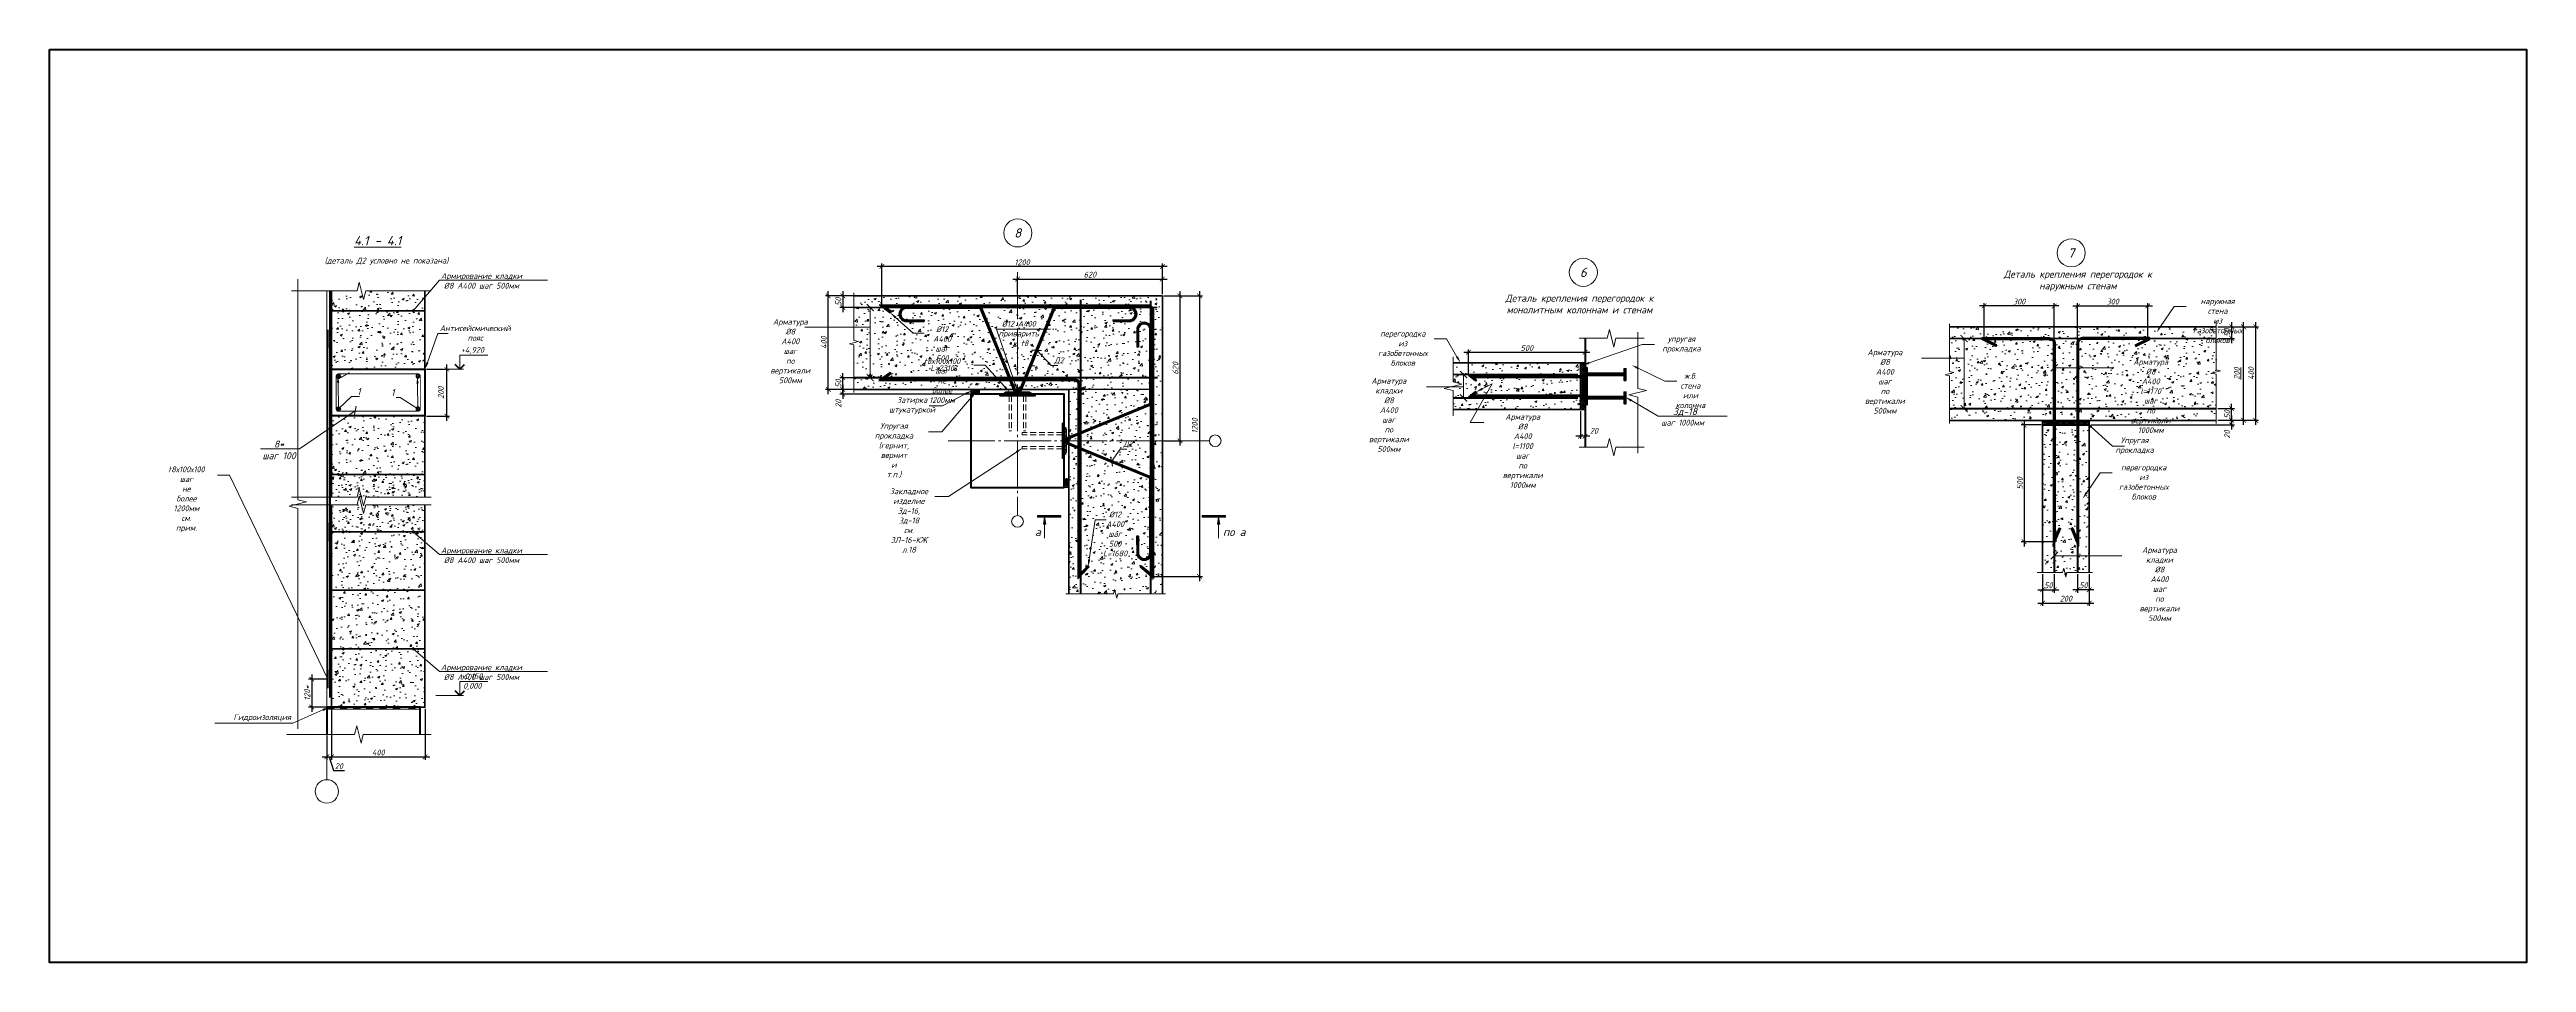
# Model space of a CAD drawing. Header units: millimetres. Extents: x -1807136 to 209800, y 0 to 410608.
# Drawn here: x 13723 to 24318, y 23614 to 27520 of the extents above; entities that cross this region are included whole.
import ezdxf
from ezdxf import colors
from ezdxf.entities.mleader import LeaderData, LeaderLine
from ezdxf.enums import TextEntityAlignment as Align
from ezdxf.math import Vec2, Vec3

# ---------------------------------------------------------------- set-up
doc = ezdxf.new("R2010")
doc.units = ezdxf.units.MM
doc.header["$PDMODE"] = 3
doc.linetypes.add('DASHED2', pattern=[0.375, 0.25, -0.125])
doc.linetypes.add('GOST2.303 5', pattern=[24, 20, -1.5, 1, -1.5])
doc.layers.get('0').update_dxf_attribs({"lineweight": 5})
doc.layers.get('Defpoints').update_dxf_attribs({"lineweight": 0})
for name, color, linetype, lineweight in [('!!!Металл разрез', 7, 'Continuous', 35), ('#Cварка', 96, 'Continuous', 30), ('#Dimensions', 7, 'Continuous', 9), ('#Арматура', 152, 'Continuous', 30), ('#Бетон вид', 22, 'Continuous', 18), ('#Бетон разрез', 22, 'Continuous', 40), ('#Выноски', 7, 'Continuous', 15), ('#Газобетон', 152, 'Continuous', 35), ('#Границы штриховок', 7, 'Continuous', 20), ('#Оси', 7, 'Continuous', 9), ('#разм', 7, 'Continuous', 9), ('A-okno', 7, 'Continuous', 0), ('k_ Каркасы', 66, 'Continuous', 0), ('k_ Размеры', 7, 'Continuous', 15), ('Штриховка', 7, 'Continuous', 25)]:
    doc.layers.add(name, color=color, linetype=linetype, lineweight=lineweight)
doc.layers.add('#Hatch', color=252, linetype='Continuous', lineweight=5, true_color=0x696969)
doc.layers.add('#Арматура вид_2', color=7, linetype='Continuous', lineweight=35, true_color=0x616161)
doc.styles.get("Standard").update_dxf_attribs({"font": 'arial.ttf'})
doc.styles.add('STEP PR', font='isocpeui.ttf')
doc.dimstyles.new('SPDS', dxfattribs={"dimscale": 10, "dimtxt": 2.5, "dimasz": 2, "dimexe": 1.25, "dimexo": 0.625, "dimtad": 1, "dimdec": 0, "dimrnd": 0.001, "dimtxsty": 'STEP PR', "dimblk": 'ARCHTICK', "dimcen": 2.5, "dimdle": 2, "dimclrd": 256, "dimclre": 256, "dimclrt": 7, "dimadec": 0, "dimazin": 2, "dimtfac": 0.75, "dimtdec": 0, "dimtmove": 1, "dimatfit": 3, "dimfxl": 1, "dimtolj": 1, "dimarcsym": 1})
pattern_1 = [(37.5, (-1317.9818, -5615.8792), (-0.08000156, 2.44706619), [0, -1.9304, 0, -2.159, 0, -2.06375]), (7.5, (-1317.9818, -5615.8792), (2.24761642, 3.5841255), [0, -1.0414, 0, -1.7399, 0, -0.66675]), (327.5, (-1319.544, -5615.8792), (3.95496185, 0.00718592), [0, -0.635, 0, -2.286, 0, -2.9845]), (317.5, (-1319.544, -5615.8792), (3.81778226, 1.11464662), [0, -0.3175, 0, -1.4986, 0, -1.7145])]
pattern_2 = [(45, (-1314.6951, -5615.8792), (-1.122532015, 1.122532015), []), (135, (-1314.6951, -5615.8792), (-1.122532015, -1.122532015), [])]
pattern_3 = [(315, (-13598.9252, 45024.1905), (1.122532015, 1.122532015), []), (45, (-13598.9252, 45024.1905), (-1.122532015, 1.122532015), [])]
pattern_4 = [(307.5, (-13598.9252, 45027.4771), (2.44706619, 0.08000156), [0, -1.9304, 0, -2.159, 0, -2.06375]), (277.5, (-13598.9252, 45027.477), (3.5841255, -2.24761642), [0, -1.0414, 0, -1.7399, 0, -0.66675]), (237.5, (-13598.9252, 45029.0392), (0.00718592, -3.95496185), [0, -0.635, 0, -2.286, 0, -2.9845]), (227.5, (-13598.9252, 45029.0392), (1.11464662, -3.81778226), [0, -0.3175, 0, -1.4986, 0, -1.7145])]

msp = doc.modelspace()

# ---------------------------------------------------------------- texts
at = {"layer": '#Dimensions', "style": 'STEP PR'}
for s, height, p in [('%%U4.1 - 4.1', 40, (15126.25668, 26682.53938)), ('(деталь Д2 условно не показана)', 25, (15163.97219, 26604.63489))]:
    msp.add_text(s, height=height, dxfattribs=at).set_placement(p, align=Align.CENTER)

# ---------------------------------------------------------------- blocks, each defined once
blk = doc.blocks.new('*U459')
at = {"color": 0, "linetype": 'ByBlock', "lineweight": -2}
for p, q in [((9.32, 0), (9.63, 1.25)), ((9.63, 1.25), (10.26, -1.25)), ((9.32, 0), (0, 0)), ((10.26, -1.25), (10.57, 0)), ((19.89, 0), (10.57, 0))]:
    blk.add_line(p, q, dxfattribs=at)
blk = doc.blocks.new('*U460')
at = {"color": 0, "linetype": 'ByBlock', "lineweight": -2}
for p, q in [((9.32, 0), (9.63, 1.25)), ((9.63, 1.25), (10.26, -1.25)), ((9.32, 0), (0, 0)), ((10.26, -1.25), (10.57, 0)), ((19.89, 0), (10.57, 0))]:
    blk.add_line(p, q, dxfattribs=at)
blk = doc.blocks.new('*U355')
at = {"color": 0, "linetype": 'ByBlock', "lineweight": -2}
for p, q in [((9.67, 0), (9.98, 1.25)), ((9.98, 1.25), (10.6, -1.25)), ((9.67, 0), (0, 0)), ((10.6, -1.25), (10.92, 0)), ((20.58, 0), (10.92, 0))]:
    blk.add_line(p, q, dxfattribs=at)
blk = doc.blocks.new('*U458')
at = {"color": 0, "linetype": 'ByBlock', "lineweight": -2}
for p, q in [((31.45, 0), (31.76, 1.25)), ((31.76, 1.25), (32.38, -1.25)), ((31.45, 0), (0, 0)), ((32.38, -1.25), (32.7, 0)), ((64.14, 0), (32.7, 0))]:
    blk.add_line(p, q, dxfattribs=at)
blk = doc.blocks.new('*U359')
at = {"layer": '#разм', "ltscale": 100, "elevation": 0}
for points in [[(4577173, -920400), (4578375, -920400)], [(4577173, -921000), (4577173, -920400)], [(4576150, -921000), (4577323, -921000)]]:
    blk.add_lwpolyline(points, dxfattribs=at)
at = {"layer": 'A-okno', "color": 0, "lineweight": 50, "ltscale": 100, "elevation": 0}
for points in [[(4577173, -921000), (4576973, -920800)], [(4577173, -921000), (4577373, -920800)]]:
    blk.add_lwpolyline(points, dxfattribs=at)
at = {"layer": '#разм', "style": 'STEP PR'}
for tag, p in [('ОТМЕТКА', (4577216, -920299)), ('ПРИМЕЧАНИЕ', (4577314, -920711))]:
    blk.add_attdef(tag, p, '', height=250, dxfattribs=at)
blk = doc.blocks.new('_ArchTick')
at = {"color": 0, "linetype": 'ByBlock', "const_width": 0.15}
blk.add_lwpolyline([(-0.5, -0.5), (0.5, 0.5)], dxfattribs=at)
blk = doc.blocks.new('*D430')
at = {"layer": 'Defpoints', "color": 0, "transparency": 16777216}
for p in [(14913, 24827), (14844, 24707), (14917, 24707)]:
    blk.add_point(p, dxfattribs=at)
at = {"layer": 'k_ Размеры', "lineweight": -2, "transparency": 16777216}
for p, q in [((14906, 24827), (14831, 24827)), ((14844, 24847), (14844, 24687)), ((14910, 24707), (14831, 24707))]:
    blk.add_line(p, q, dxfattribs=at)
at = {"layer": 'k_ Размеры', "lineweight": -2, "transparency": 16777216, "xscale": 20, "yscale": 20, "zscale": 20}
for p, rotation in [((14844, 24827), 90), ((14844, 24707), 270)]:
    blk.add_blockref('_ArchTick', p, dxfattribs=dict(at, rotation=rotation))
at = {"layer": 'k_ Размеры', "color": 7, "transparency": 16777216, "insert": (14825, 24767), "char_height": 25, "attachment_point": 5, "rotation": 90, "style": 'STEP PR'}
blk.add_mtext('\\A1;120*', dxfattribs=at)
blk = doc.blocks.new('*D428')
at = {"layer": 'Defpoints', "color": 0, "transparency": 16777216}
for p in [(14929, 24707), (14909, 24591), (14929, 24494)]:
    blk.add_point(p, dxfattribs=at)
at = {"layer": 'k_ Размеры', "lineweight": -2, "transparency": 16777216}
for p, q in [((14929, 24700), (14929, 24482)), ((14909, 24584), (14909, 24482)), ((14889, 24494), (14949, 24494)), ((14919, 24494), (14937, 24435)), ((14937, 24435), (14984, 24435))]:
    blk.add_line(p, q, dxfattribs=at)
at = {"layer": 'k_ Размеры', "lineweight": -2, "transparency": 16777216, "xscale": 20, "yscale": 20, "zscale": 20, "rotation": 180}
blk.add_blockref('_ArchTick', (14909, 24494), dxfattribs=at)
at = {"layer": 'k_ Размеры', "lineweight": -2, "transparency": 16777216, "xscale": 20, "yscale": 20, "zscale": 20}
blk.add_blockref('_ArchTick', (14929, 24494), dxfattribs=at)
at = {"layer": 'k_ Размеры', "color": 7, "transparency": 16777216, "insert": (14960, 24454), "char_height": 25, "attachment_point": 5, "style": 'STEP PR'}
blk.add_mtext('\\A1;20', dxfattribs=at)
blk = doc.blocks.new('*D429')
at = {"layer": 'Defpoints', "color": 0, "transparency": 16777216}
for p in [(14929, 24707), (15329, 24707), (15329, 24494)]:
    blk.add_point(p, dxfattribs=at)
at = {"layer": 'k_ Размеры', "lineweight": -2, "transparency": 16777216}
for p, q in [((14929, 24700), (14929, 24482)), ((15329, 24700), (15329, 24482)), ((14909, 24494), (15349, 24494))]:
    blk.add_line(p, q, dxfattribs=at)
at = {"layer": 'k_ Размеры', "lineweight": -2, "transparency": 16777216, "xscale": 20, "yscale": 20, "zscale": 20, "rotation": 180}
blk.add_blockref('_ArchTick', (14929, 24494), dxfattribs=at)
at = {"layer": 'k_ Размеры', "lineweight": -2, "transparency": 16777216, "xscale": 20, "yscale": 20, "zscale": 20}
blk.add_blockref('_ArchTick', (15329, 24494), dxfattribs=at)
at = {"layer": 'k_ Размеры', "color": 7, "transparency": 16777216, "insert": (15129, 24513), "char_height": 25, "attachment_point": 5, "style": 'STEP PR'}
blk.add_mtext('\\A1;400', dxfattribs=at)
blk = doc.blocks.new('Г.б.250х400')
at = {"layer": '#Hatch'}
h = blk.add_hatch(dxfattribs=at)
h.set_pattern_fill('AR-CONC', color=256, scale=0.5)
h.paths.add_polyline_path([(400, 250), (0, 250), (0, 0), (400, 0)])
at = {"layer": '#Газобетон'}
blk.add_lwpolyline([(0, 0), (400, 0), (400, 250), (0, 250)], close=True, dxfattribs=at)
blk = doc.blocks.new('*U47')
at = {"layer": '#Арматура', "lineweight": 0}
h = blk.add_hatch(dxfattribs=at)
h.set_pattern_fill('ANSI31', scale=0.8)
edge = h.paths.add_edge_path()
edge.add_arc((0, 4), 4, 0, 360)
blk.add_circle((0, 4), 4)
blk = doc.blocks.new('*U29')
at = {"layer": '#Арматура', "lineweight": 0}
h = blk.add_hatch(dxfattribs=at)
h.set_pattern_fill('ANSI31', scale=1.6)
edge = h.paths.add_edge_path()
edge.add_arc((0, 8), 8, 0, 360)
blk.add_circle((0, 8), 8)
blk = doc.blocks.new('*U432')
at = {"color": 0, "linetype": 'ByBlock', "lineweight": -2}
for p, q in [((9.32, 0), (9.63, 1.25)), ((9.63, 1.25), (10.26, -1.25)), ((9.32, 0), (0, 0)), ((10.26, -1.25), (10.57, 0)), ((19.89, 0), (10.57, 0))]:
    blk.add_line(p, q, dxfattribs=at)
blk = doc.blocks.new('*D431')
at = {"layer": '#Dimensions', "lineweight": -2, "transparency": 16777216}
for p, q in [((15422, 25932), (15422, 26172)), ((15335, 26152), (15434, 26152)), ((15335, 25952), (15434, 25952))]:
    blk.add_line(p, q, dxfattribs=at)
at = {"layer": 'Defpoints', "color": 0, "transparency": 16777216}
for p in [(15329, 26152), (15422, 26152), (15329, 25952)]:
    blk.add_point(p, dxfattribs=at)
at = {"layer": '#Dimensions', "lineweight": -2, "transparency": 16777216, "xscale": 20, "yscale": 20, "zscale": 20}
for p, rotation in [((15422, 26152), 90), ((15422, 25952), 270)]:
    blk.add_blockref('_ArchTick', p, dxfattribs=dict(at, rotation=rotation))
at = {"layer": '#Dimensions', "transparency": 16777216, "insert": (15397, 26052), "char_height": 25, "attachment_point": 5, "rotation": 90, "style": 'STEP PR'}
blk.add_mtext('\\A1;200', dxfattribs=at)
blk = doc.blocks.new('*U97')
at = {"layer": '#разм', "ltscale": 100, "elevation": 0}
for points in [[(4577173, -920400), (4578375, -920400)], [(4577173, -921000), (4577173, -920400)], [(4575899, -921000), (4577323, -921000)]]:
    blk.add_lwpolyline(points, dxfattribs=at)
at = {"layer": 'A-okno', "color": 0, "lineweight": 50, "ltscale": 100, "elevation": 0}
for points in [[(4577173, -921000), (4576973, -920800)], [(4577173, -921000), (4577373, -920800)]]:
    blk.add_lwpolyline(points, dxfattribs=at)
at = {"layer": '#разм', "style": 'STEP PR'}
for tag, p in [('ОТМЕТКА', (4577216, -920299)), ('ПРИМЕЧАНИЕ', (4577314, -920711))]:
    blk.add_attdef(tag, p, '', height=250, dxfattribs=at)
blk = doc.blocks.new('*U247')
at = {"color": 0, "linetype": 'ByBlock', "lineweight": -2}
for p, q in [((13.58, 0), (13.9, 1.25)), ((13.9, 1.25), (14.52, -1.25)), ((13.58, 0), (0, 0)), ((14.52, -1.25), (14.83, 0)), ((28.42, 0), (14.83, 0))]:
    blk.add_line(p, q, dxfattribs=at)
blk = doc.blocks.new('*U248')
at = {"layer": '#Арматура', "lineweight": 0}
h = blk.add_hatch(dxfattribs=at)
h.set_pattern_fill('ANSI31', scale=1.2)
edge = h.paths.add_edge_path()
edge.add_arc((0, 6), 6, 0, 360)
blk.add_circle((0, 6), 6)
blk = doc.blocks.new('*D461')
at = {"layer": 'Defpoints', "color": 0, "transparency": 16777216}
for p in [(17054, 26466), (18436, 26466), (18436, 26066)]:
    blk.add_point(p, dxfattribs=at)
at = {"layer": 'k_ Размеры', "lineweight": -2, "transparency": 16777216}
for p, q in [((18429, 26466), (17042, 26466)), ((17054, 26046), (17054, 26486)), ((18429, 26066), (17042, 26066))]:
    blk.add_line(p, q, dxfattribs=at)
at = {"layer": 'k_ Размеры', "lineweight": -2, "transparency": 16777216, "xscale": 20, "yscale": 20, "zscale": 20}
for p, rotation in [((17054, 26466), 90), ((17054, 26066), 270)]:
    blk.add_blockref('_ArchTick', p, dxfattribs=dict(at, rotation=rotation))
at = {"layer": 'k_ Размеры', "color": 7, "transparency": 16777216, "insert": (17035, 26266), "char_height": 25, "attachment_point": 5, "rotation": 90, "style": 'STEP PR'}
blk.add_mtext('\\A1;400', dxfattribs=at)
blk = doc.blocks.new('*D462')
at = {"layer": 'Defpoints', "color": 0, "transparency": 16777216}
for p in [(17116, 26116), (18436, 26116), (18436, 26066)]:
    blk.add_point(p, dxfattribs=at)
at = {"layer": 'k_ Размеры', "lineweight": -2, "transparency": 16777216}
for p, q in [((18429, 26116), (17103, 26116)), ((18429, 26066), (17103, 26066)), ((17116, 26046), (17116, 26136))]:
    blk.add_line(p, q, dxfattribs=at)
at = {"layer": 'k_ Размеры', "lineweight": -2, "transparency": 16777216, "xscale": 20, "yscale": 20, "zscale": 20}
for p, rotation in [((17116, 26116), 90), ((17116, 26066), 270)]:
    blk.add_blockref('_ArchTick', p, dxfattribs=dict(at, rotation=rotation))
at = {"layer": 'k_ Размеры', "color": 7, "transparency": 16777216, "insert": (17097, 26091), "char_height": 25, "attachment_point": 5, "rotation": 90, "style": 'STEP PR'}
blk.add_mtext('\\A1;50', dxfattribs=at)
blk = doc.blocks.new('*D463')
at = {"layer": 'Defpoints', "color": 0, "transparency": 16777216}
for p in [(17116, 26416), (18436, 26466), (18436, 26416)]:
    blk.add_point(p, dxfattribs=at)
at = {"layer": 'k_ Размеры', "lineweight": -2, "transparency": 16777216}
for p, q in [((18429, 26466), (17103, 26466)), ((18429, 26416), (17103, 26416)), ((17116, 26486), (17116, 26396))]:
    blk.add_line(p, q, dxfattribs=at)
at = {"layer": 'k_ Размеры', "lineweight": -2, "transparency": 16777216, "xscale": 20, "yscale": 20, "zscale": 20}
for p, rotation in [((17116, 26466), 90), ((17116, 26416), 270)]:
    blk.add_blockref('_ArchTick', p, dxfattribs=dict(at, rotation=rotation))
at = {"layer": 'k_ Размеры', "color": 7, "transparency": 16777216, "insert": (17097, 26441), "char_height": 25, "attachment_point": 5, "rotation": 90, "style": 'STEP PR'}
blk.add_mtext('\\A1;50', dxfattribs=at)
blk = doc.blocks.new('*D464')
at = {"layer": 'Defpoints', "color": 0, "transparency": 16777216}
for p in [(18436, 26066), (17116, 26046), (18063, 26046)]:
    blk.add_point(p, dxfattribs=at)
at = {"layer": 'k_ Размеры', "lineweight": -2, "transparency": 16777216}
for p, q in [((18429, 26066), (17103, 26066)), ((17116, 26086), (17116, 26026)), ((18057, 26046), (17103, 26046))]:
    blk.add_line(p, q, dxfattribs=at)
at = {"layer": 'k_ Размеры', "lineweight": -2, "transparency": 16777216, "xscale": 20, "yscale": 20, "zscale": 20}
for p, rotation in [((17116, 26066), 90), ((17116, 26046), 270)]:
    blk.add_blockref('_ArchTick', p, dxfattribs=dict(at, rotation=rotation))
at = {"layer": 'k_ Размеры', "color": 7, "transparency": 16777216, "insert": (17097, 26005), "char_height": 25, "attachment_point": 5, "rotation": 90, "style": 'STEP PR'}
blk.add_mtext('\\A1;20', dxfattribs=at)
blk = doc.blocks.new('*U255')
for p, q in [((-0.5, 0.5), (0.5, -0.5)), ((0.5, 0.5), (-0.5, -0.5)), ((1.5, 0.5), (2.5, -0.5)), ((2.5, 0.5), (1.5, -0.5)), ((3.5, 0.5), (4.5, -0.5)), ((4.5, 0.5), (3.5, -0.5))]:
    blk.add_line(p, q)
blk = doc.blocks.new('_None')
blk = doc.blocks.new('*U265')
at = {"color": 0, "linetype": 'ByBlock', "lineweight": -2}
blk.add_circle((0, 0), 6, dxfattribs=at)
blk.add_attdef('Узел', text='', height=4, dxfattribs=at).set_placement((0, 0), align=Align.MIDDLE_CENTER)
blk = doc.blocks.new('*U469')
at = {"ltscale": 100}
h = blk.add_hatch(color=256, dxfattribs=at)
h.dxf.hatch_style = 1
h.paths.add_polyline_path([(-335, 770), (-335, 700), (665, 700), (665, 770)])
h = blk.add_hatch(color=256, dxfattribs=at)
h.dxf.hatch_style = 1
h.paths.add_polyline_path([(-85, 400), (-35, 400), (15, 400), (-35, 700)])
at = {"linetype": 'Continuous', "ltscale": 100}
for p, q in [((-335, 770), (-335, 700)), ((665, 770), (-335, 770)), ((-335, 700), (665, 700)), ((-35, 700), (-85, 400)), ((-85, 400), (-35, 400)), ((-35, 700), (15, 400)), ((15, 400), (-35, 400))]:
    blk.add_line(p, q, dxfattribs=at)
at = {"linetype": 'Continuous', "ltscale": 100, "extrusion": (-1, 1e-16, 0), "elevation": 35}
blk.add_lwpolyline([(190, 0), (-400, 0)], dxfattribs=at)
at = {"linetype": 'Continuous', "ltscale": 100}
blk.add_lwpolyline([(665, 770), (665, 700)], dxfattribs=at)
at = {"ltscale": 100, "style": 'STEP PR'}
blk.add_attdef('Nh', text='', height=350, dxfattribs=at).set_placement((-192, -102), align=Align.RIGHT)
blk = doc.blocks.new('*D465')
at = {"layer": 'Defpoints', "color": 0, "transparency": 16777216}
for p in [(17283, 26592), (17283, 26424), (18483, 26466)]:
    blk.add_point(p, dxfattribs=at)
at = {"layer": 'k_ Размеры', "lineweight": -2, "transparency": 16777216}
for p, q in [((17283, 26431), (17283, 26604)), ((18483, 26473), (18483, 26604)), ((18503, 26592), (17263, 26592))]:
    blk.add_line(p, q, dxfattribs=at)
at = {"layer": 'k_ Размеры', "lineweight": -2, "transparency": 16777216, "xscale": 20, "yscale": 20, "zscale": 20, "rotation": 180}
blk.add_blockref('_ArchTick', (17283, 26592), dxfattribs=at)
at = {"layer": 'k_ Размеры', "lineweight": -2, "transparency": 16777216, "xscale": 20, "yscale": 20, "zscale": 20}
blk.add_blockref('_ArchTick', (18483, 26592), dxfattribs=at)
at = {"layer": 'k_ Размеры', "color": 7, "transparency": 16777216, "insert": (17883, 26610), "char_height": 25, "attachment_point": 5, "style": 'STEP PR'}
blk.add_mtext('\\A1;1200', dxfattribs=at)
blk = doc.blocks.new('*D466')
at = {"layer": 'Defpoints', "color": 0, "transparency": 16777216}
for p in [(18483, 26466), (18441, 25266), (18642, 25266)]:
    blk.add_point(p, dxfattribs=at)
at = {"layer": 'k_ Размеры', "lineweight": -2, "transparency": 16777216}
for p, q in [((18489, 26466), (18654, 26466)), ((18642, 26486), (18642, 25246)), ((18447, 25266), (18654, 25266))]:
    blk.add_line(p, q, dxfattribs=at)
at = {"layer": 'k_ Размеры', "lineweight": -2, "transparency": 16777216, "xscale": 20, "yscale": 20, "zscale": 20}
for p, rotation in [((18642, 26466), 90), ((18642, 25266), 270)]:
    blk.add_blockref('_ArchTick', p, dxfattribs=dict(at, rotation=rotation))
at = {"layer": 'k_ Размеры', "color": 7, "transparency": 16777216, "insert": (18622, 25910), "char_height": 25, "attachment_point": 5, "rotation": 90, "style": 'STEP PR'}
blk.add_mtext('\\A1;1200', dxfattribs=at)
blk = doc.blocks.new('*D467')
at = {"layer": 'Defpoints', "color": 0, "transparency": 16777216}
for p in [(18483, 26466), (18483, 25846), (18558, 25846)]:
    blk.add_point(p, dxfattribs=at)
at = {"layer": 'k_ Размеры', "lineweight": -2, "transparency": 16777216}
for p, q in [((18489, 26466), (18570, 26466)), ((18558, 26486), (18558, 25826)), ((18489, 25846), (18570, 25846))]:
    blk.add_line(p, q, dxfattribs=at)
at = {"layer": 'k_ Размеры', "lineweight": -2, "transparency": 16777216, "xscale": 20, "yscale": 20, "zscale": 20}
for p, rotation in [((18558, 26466), 90), ((18558, 25846), 270)]:
    blk.add_blockref('_ArchTick', p, dxfattribs=dict(at, rotation=rotation))
at = {"layer": 'k_ Размеры', "color": 7, "transparency": 16777216, "insert": (18539, 26156), "char_height": 25, "attachment_point": 5, "rotation": 90, "style": 'STEP PR'}
blk.add_mtext('\\A1;620', dxfattribs=at)
blk = doc.blocks.new('*D468')
at = {"layer": 'Defpoints', "color": 0, "transparency": 16777216}
for p in [(18483, 26538), (17863, 26466), (18483, 26466)]:
    blk.add_point(p, dxfattribs=at)
at = {"layer": 'k_ Размеры', "lineweight": -2, "transparency": 16777216}
for p, q in [((17843, 26538), (18503, 26538)), ((17863, 26473), (17863, 26551)), ((18483, 26473), (18483, 26551))]:
    blk.add_line(p, q, dxfattribs=at)
at = {"layer": 'k_ Размеры', "lineweight": -2, "transparency": 16777216, "xscale": 20, "yscale": 20, "zscale": 20, "rotation": 180}
blk.add_blockref('_ArchTick', (17863, 26538), dxfattribs=at)
at = {"layer": 'k_ Размеры', "lineweight": -2, "transparency": 16777216, "xscale": 20, "yscale": 20, "zscale": 20}
blk.add_blockref('_ArchTick', (18483, 26538), dxfattribs=at)
at = {"layer": 'k_ Размеры', "color": 7, "transparency": 16777216, "insert": (18173, 26557), "char_height": 25, "attachment_point": 5, "style": 'STEP PR'}
blk.add_mtext('\\A1;620', dxfattribs=at)
blk = doc.blocks.new('*U470')
at = {"ltscale": 100}
h = blk.add_hatch(color=256, dxfattribs=at)
h.dxf.hatch_style = 1
h.paths.add_polyline_path([(665, 770), (665, 700), (1665, 700), (1665, 770)])
h = blk.add_hatch(color=256, dxfattribs=at)
h.dxf.hatch_style = 1
h.paths.add_polyline_path([(1415, 400), (1365, 400), (1315, 400), (1365, 700)])
at = {"linetype": 'Continuous', "ltscale": 100}
for p, q in [((665, 770), (1665, 770)), ((1665, 700), (665, 700)), ((1365, 700), (1315, 400)), ((1315, 400), (1365, 400)), ((1365, 700), (1415, 400)), ((1415, 400), (1365, 400)), ((1665, 770), (1665, 700))]:
    blk.add_line(p, q, dxfattribs=at)
blk.add_lwpolyline([(665, 770), (665, 700)], dxfattribs=at)
at = {"linetype": 'Continuous', "ltscale": 100, "extrusion": (1, 1e-16, 0), "elevation": 1365}
blk.add_lwpolyline([(-190, 0), (400, 0)], dxfattribs=at)
at = {"ltscale": 100, "style": 'STEP PR'}
blk.add_attdef('Nh', text='', height=350, dxfattribs=at).set_placement((1799, -102), align=Align.RIGHT)
blk = doc.blocks.new('*U471')
at = {"color": 0, "linetype": 'ByBlock', "lineweight": -2}
for p, q in [((13.58, 0), (13.9, 1.25)), ((13.9, 1.25), (14.52, -1.25)), ((13.58, 0), (0, 0)), ((14.52, -1.25), (14.83, 0)), ((28.42, 0), (14.83, 0))]:
    blk.add_line(p, q, dxfattribs=at)
blk = doc.blocks.new('*U318')
at = {"color": 0, "linetype": 'ByBlock', "lineweight": -2}
for p, q in [((3.58, 0), (3.9, 1.25)), ((3.9, 1.25), (4.52, -1.25)), ((3.58, 0), (0, 0)), ((4.52, -1.25), (4.83, 0)), ((8.42, 0), (4.83, 0))]:
    blk.add_line(p, q, dxfattribs=at)
blk = doc.blocks.new('*U472')
at = {"color": 0, "linetype": 'ByBlock', "lineweight": -2}
for p, q in [((4.02, 0), (4.33, 1.25)), ((4.33, 1.25), (4.96, -1.25)), ((4.02, 0), (0, 0)), ((4.96, -1.25), (5.27, 0)), ((9.29, 0), (5.27, 0))]:
    blk.add_line(p, q, dxfattribs=at)
blk = doc.blocks.new('*U478')
at = {"color": 0, "linetype": 'ByBlock', "lineweight": -2}
for p, q in [((4.02, 0), (4.33, 1.25)), ((4.33, 1.25), (4.95, -1.25)), ((4.02, 0), (0, 0)), ((4.95, -1.25), (5.27, 0)), ((9.28, 0), (5.27, 0))]:
    blk.add_line(p, q, dxfattribs=at)
blk = doc.blocks.new('*U473')
for p, q in [((-0.5, 0.5), (0.5, -0.5)), ((0.5, 0.5), (-0.5, -0.5)), ((1.5, 0.5), (2.5, -0.5)), ((2.5, 0.5), (1.5, -0.5)), ((3.5, 0.5), (4.5, -0.5)), ((4.5, 0.5), (3.5, -0.5)), ((5.5, 0.5), (6.5, -0.5)), ((6.5, 0.5), (5.5, -0.5)), ((7.5, 0.5), (8.5, -0.5)), ((8.5, 0.5), (7.5, -0.5))]:
    blk.add_line(p, q)
blk = doc.blocks.new('*D474')
at = {"layer": 'Defpoints', "color": 0, "transparency": 16777216}
for p in [(20271, 25980), (20291, 25980), (20271, 25866)]:
    blk.add_point(p, dxfattribs=at)
at = {"layer": 'k_ Размеры', "lineweight": -2, "transparency": 16777216}
for p, q in [((20271, 25973), (20271, 25854)), ((20291, 25973), (20291, 25854)), ((20311, 25866), (20251, 25866))]:
    blk.add_line(p, q, dxfattribs=at)
at = {"layer": 'k_ Размеры', "lineweight": -2, "transparency": 16777216, "xscale": 20, "yscale": 20, "zscale": 20, "rotation": 180}
blk.add_blockref('_ArchTick', (20271, 25866), dxfattribs=at)
at = {"layer": 'k_ Размеры', "lineweight": -2, "transparency": 16777216, "xscale": 20, "yscale": 20, "zscale": 20}
blk.add_blockref('_ArchTick', (20291, 25866), dxfattribs=at)
at = {"layer": 'k_ Размеры', "color": 7, "transparency": 16777216, "insert": (20329, 25889), "char_height": 25, "attachment_point": 5, "style": 'STEP PR'}
blk.add_mtext('\\A1;20', dxfattribs=at)
blk = doc.blocks.new('*D475')
at = {"layer": 'Defpoints', "color": 0, "transparency": 16777216}
for p in [(20291, 26225), (19792, 26126), (20291, 26160)]:
    blk.add_point(p, dxfattribs=at)
at = {"layer": 'k_ Размеры', "lineweight": -2, "transparency": 16777216}
for p, q in [((19772, 26225), (20311, 26225)), ((19792, 26132), (19792, 26237)), ((20291, 26166), (20291, 26237))]:
    blk.add_line(p, q, dxfattribs=at)
at = {"layer": 'k_ Размеры', "lineweight": -2, "transparency": 16777216, "xscale": 20, "yscale": 20, "zscale": 20, "rotation": 180}
blk.add_blockref('_ArchTick', (19792, 26225), dxfattribs=at)
at = {"layer": 'k_ Размеры', "lineweight": -2, "transparency": 16777216, "xscale": 20, "yscale": 20, "zscale": 20}
blk.add_blockref('_ArchTick', (20291, 26225), dxfattribs=at)
at = {"layer": 'k_ Размеры', "color": 7, "transparency": 16777216, "insert": (20042, 26243), "char_height": 25, "attachment_point": 5, "style": 'STEP PR'}
blk.add_mtext('\\A1;500', dxfattribs=at)
blk = doc.blocks.new('*U246')
at = {"color": 0, "linetype": 'ByBlock', "lineweight": -2}
for p, q in [((14.02, 0), (14.33, 1.25)), ((14.33, 1.25), (14.96, -1.25)), ((14.02, 0), (0, 0)), ((14.96, -1.25), (15.27, 0)), ((29.29, 0), (15.27, 0))]:
    blk.add_line(p, q, dxfattribs=at)
blk = doc.blocks.new('*D479')
at = {"layer": 'Defpoints', "color": 0, "transparency": 16777216}
for p in [(22991, 26334), (23160, 26334), (22991, 25934)]:
    blk.add_point(p, dxfattribs=at)
at = {"layer": 'k_ Размеры', "lineweight": -2, "transparency": 16777216}
for p, q in [((22998, 26334), (23172, 26334)), ((23160, 25914), (23160, 26354)), ((22998, 25934), (23172, 25934))]:
    blk.add_line(p, q, dxfattribs=at)
at = {"layer": 'k_ Размеры', "lineweight": -2, "transparency": 16777216, "xscale": 20, "yscale": 20, "zscale": 20}
for p, rotation in [((23160, 26334), 90), ((23160, 25934), 270)]:
    blk.add_blockref('_ArchTick', p, dxfattribs=dict(at, rotation=rotation))
at = {"layer": 'k_ Размеры', "color": 7, "transparency": 16777216, "insert": (23141, 26134), "char_height": 25, "attachment_point": 5, "rotation": 90, "style": 'STEP PR'}
blk.add_mtext('\\A1;400', dxfattribs=at)
blk = doc.blocks.new('*D480')
at = {"layer": 'Defpoints', "color": 0, "transparency": 16777216}
for p in [(22991, 26334), (23108, 26334), (22991, 25934)]:
    blk.add_point(p, dxfattribs=at)
at = {"layer": 'k_ Размеры', "lineweight": -2, "transparency": 16777216}
for p, q in [((22998, 26334), (23120, 26334)), ((23108, 25914), (23108, 26354)), ((22998, 25934), (23120, 25934))]:
    blk.add_line(p, q, dxfattribs=at)
at = {"layer": 'k_ Размеры', "lineweight": -2, "transparency": 16777216, "xscale": 20, "yscale": 20, "zscale": 20}
for p, rotation in [((23108, 26334), 90), ((23108, 25934), 270)]:
    blk.add_blockref('_ArchTick', p, dxfattribs=dict(at, rotation=rotation))
at = {"layer": 'k_ Размеры', "color": 7, "transparency": 16777216, "insert": (23079, 26134), "char_height": 25, "attachment_point": 5, "rotation": 90, "style": 'STEP PR'}
blk.add_mtext('\\A1;\\L200', dxfattribs=at)
blk = doc.blocks.new('*D481')
at = {"layer": 'Defpoints', "color": 0, "transparency": 16777216}
for p in [(22991, 25984), (23057, 25984), (22991, 25934)]:
    blk.add_point(p, dxfattribs=at)
at = {"layer": 'k_ Размеры', "lineweight": -2, "transparency": 16777216}
for p, q in [((22998, 25984), (23069, 25984)), ((23057, 25914), (23057, 26004)), ((22998, 25934), (23069, 25934))]:
    blk.add_line(p, q, dxfattribs=at)
at = {"layer": 'k_ Размеры', "lineweight": -2, "transparency": 16777216, "xscale": 20, "yscale": 20, "zscale": 20}
for p, rotation in [((23057, 25984), 90), ((23057, 25934), 270)]:
    blk.add_blockref('_ArchTick', p, dxfattribs=dict(at, rotation=rotation))
at = {"layer": 'k_ Размеры', "color": 7, "transparency": 16777216, "insert": (23038, 25959), "char_height": 25, "attachment_point": 5, "rotation": 90, "style": 'STEP PR'}
blk.add_mtext('\\A1;50', dxfattribs=at)
blk = doc.blocks.new('*D482')
at = {"layer": 'Defpoints', "color": 0, "transparency": 16777216}
for p in [(22991, 26334), (22991, 26284), (23057, 26284)]:
    blk.add_point(p, dxfattribs=at)
at = {"layer": 'k_ Размеры', "lineweight": -2, "transparency": 16777216}
for p, q in [((22998, 26334), (23069, 26334)), ((22998, 26284), (23069, 26284)), ((23057, 26354), (23057, 26264))]:
    blk.add_line(p, q, dxfattribs=at)
at = {"layer": 'k_ Размеры', "lineweight": -2, "transparency": 16777216, "xscale": 20, "yscale": 20, "zscale": 20}
for p, rotation in [((23057, 26334), 90), ((23057, 26284), 270)]:
    blk.add_blockref('_ArchTick', p, dxfattribs=dict(at, rotation=rotation))
at = {"layer": 'k_ Размеры', "color": 7, "transparency": 16777216, "insert": (23038, 26309), "char_height": 25, "attachment_point": 5, "rotation": 90, "style": 'STEP PR'}
blk.add_mtext('\\A1;50', dxfattribs=at)
blk = doc.blocks.new('*D483')
at = {"layer": 'Defpoints', "color": 0, "transparency": 16777216}
for p in [(22448, 25914), (22991, 25934), (23057, 25914)]:
    blk.add_point(p, dxfattribs=at)
at = {"layer": 'k_ Размеры', "lineweight": -2, "transparency": 16777216}
for p, q in [((22454, 25914), (23069, 25914)), ((22998, 25934), (23069, 25934)), ((23057, 25954), (23057, 25894))]:
    blk.add_line(p, q, dxfattribs=at)
at = {"layer": 'k_ Размеры', "lineweight": -2, "transparency": 16777216, "xscale": 20, "yscale": 20, "zscale": 20}
for p, rotation in [((23057, 25934), 90), ((23057, 25914), 270)]:
    blk.add_blockref('_ArchTick', p, dxfattribs=dict(at, rotation=rotation))
at = {"layer": 'k_ Размеры', "color": 7, "transparency": 16777216, "insert": (23038, 25873), "char_height": 25, "attachment_point": 5, "rotation": 90, "style": 'STEP PR'}
blk.add_mtext('\\A1;20', dxfattribs=at)
blk = doc.blocks.new('*U484')
at = {"color": 0, "linetype": 'ByBlock', "lineweight": -2}
for p, q in [((7.24, 0), (7.55, 1.25)), ((7.55, 1.25), (8.18, -1.25)), ((7.24, 0), (0, 0)), ((8.18, -1.25), (8.49, 0)), ((15.73, 0), (8.49, 0))]:
    blk.add_line(p, q, dxfattribs=at)
blk = doc.blocks.new('*D485')
at = {"layer": 'Defpoints', "color": 0, "transparency": 16777216}
for p in [(22248, 25282), (22448, 25282), (22448, 25152)]:
    blk.add_point(p, dxfattribs=at)
at = {"layer": 'k_ Размеры', "lineweight": -2, "transparency": 16777216}
for p, q in [((22248, 25276), (22248, 25140)), ((22448, 25276), (22448, 25140)), ((22228, 25152), (22468, 25152))]:
    blk.add_line(p, q, dxfattribs=at)
at = {"layer": 'k_ Размеры', "lineweight": -2, "transparency": 16777216, "xscale": 20, "yscale": 20, "zscale": 20, "rotation": 180}
blk.add_blockref('_ArchTick', (22248, 25152), dxfattribs=at)
at = {"layer": 'k_ Размеры', "lineweight": -2, "transparency": 16777216, "xscale": 20, "yscale": 20, "zscale": 20}
blk.add_blockref('_ArchTick', (22448, 25152), dxfattribs=at)
at = {"layer": 'k_ Размеры', "color": 7, "transparency": 16777216, "insert": (22348, 25171), "char_height": 25, "attachment_point": 5, "style": 'STEP PR'}
blk.add_mtext('\\A1;200', dxfattribs=at)
blk = doc.blocks.new('*D486')
at = {"layer": 'Defpoints', "color": 0, "transparency": 16777216}
for p in [(22248, 25282), (22298, 25282), (22298, 25209)]:
    blk.add_point(p, dxfattribs=at)
at = {"layer": 'k_ Размеры', "lineweight": -2, "transparency": 16777216}
for p, q in [((22248, 25276), (22248, 25196)), ((22298, 25276), (22298, 25196)), ((22228, 25209), (22318, 25209))]:
    blk.add_line(p, q, dxfattribs=at)
at = {"layer": 'k_ Размеры', "lineweight": -2, "transparency": 16777216, "xscale": 20, "yscale": 20, "zscale": 20, "rotation": 180}
blk.add_blockref('_ArchTick', (22248, 25209), dxfattribs=at)
at = {"layer": 'k_ Размеры', "lineweight": -2, "transparency": 16777216, "xscale": 20, "yscale": 20, "zscale": 20}
blk.add_blockref('_ArchTick', (22298, 25209), dxfattribs=at)
at = {"layer": 'k_ Размеры', "color": 7, "transparency": 16777216, "insert": (22273, 25228), "char_height": 25, "attachment_point": 5, "style": 'STEP PR'}
blk.add_mtext('\\A1;50', dxfattribs=at)
blk = doc.blocks.new('*D487')
at = {"layer": 'Defpoints', "color": 0, "transparency": 16777216}
for p in [(22398, 25282), (22448, 25282), (22398, 25209)]:
    blk.add_point(p, dxfattribs=at)
at = {"layer": 'k_ Размеры', "lineweight": -2, "transparency": 16777216}
for p, q in [((22398, 25276), (22398, 25196)), ((22448, 25276), (22448, 25196)), ((22468, 25209), (22378, 25209))]:
    blk.add_line(p, q, dxfattribs=at)
at = {"layer": 'k_ Размеры', "lineweight": -2, "transparency": 16777216, "xscale": 20, "yscale": 20, "zscale": 20, "rotation": 180}
blk.add_blockref('_ArchTick', (22398, 25209), dxfattribs=at)
at = {"layer": 'k_ Размеры', "lineweight": -2, "transparency": 16777216, "xscale": 20, "yscale": 20, "zscale": 20}
blk.add_blockref('_ArchTick', (22448, 25209), dxfattribs=at)
at = {"layer": 'k_ Размеры', "color": 7, "transparency": 16777216, "insert": (22423, 25228), "char_height": 25, "attachment_point": 5, "style": 'STEP PR'}
blk.add_mtext('\\A1;50', dxfattribs=at)
blk = doc.blocks.new('*D488')
at = {"layer": 'Defpoints', "color": 0, "transparency": 16777216}
for p in [(21998, 26423), (21998, 26284), (22298, 26264)]:
    blk.add_point(p, dxfattribs=at)
at = {"layer": 'k_ Размеры', "lineweight": -2, "transparency": 16777216}
for p, q in [((22318, 26423), (21978, 26423)), ((21998, 26290), (21998, 26435)), ((22298, 26270), (22298, 26435))]:
    blk.add_line(p, q, dxfattribs=at)
at = {"layer": 'k_ Размеры', "lineweight": -2, "transparency": 16777216, "xscale": 20, "yscale": 20, "zscale": 20, "rotation": 180}
blk.add_blockref('_ArchTick', (21998, 26423), dxfattribs=at)
at = {"layer": 'k_ Размеры', "lineweight": -2, "transparency": 16777216, "xscale": 20, "yscale": 20, "zscale": 20}
blk.add_blockref('_ArchTick', (22298, 26423), dxfattribs=at)
at = {"layer": 'k_ Размеры', "color": 7, "transparency": 16777216, "insert": (22148, 26442), "char_height": 25, "attachment_point": 5, "style": 'STEP PR'}
blk.add_mtext('\\A1;300', dxfattribs=at)
blk = doc.blocks.new('*D489')
at = {"layer": 'Defpoints', "color": 0, "transparency": 16777216}
for p in [(22248, 25914), (22169, 25414), (22298, 25414)]:
    blk.add_point(p, dxfattribs=at)
at = {"layer": 'k_ Размеры', "lineweight": -2, "transparency": 16777216}
for p, q in [((22242, 25914), (22157, 25914)), ((22169, 25934), (22169, 25394)), ((22292, 25414), (22157, 25414))]:
    blk.add_line(p, q, dxfattribs=at)
at = {"layer": 'k_ Размеры', "lineweight": -2, "transparency": 16777216, "xscale": 20, "yscale": 20, "zscale": 20}
for p, rotation in [((22169, 25914), 90), ((22169, 25414), 270)]:
    blk.add_blockref('_ArchTick', p, dxfattribs=dict(at, rotation=rotation))
at = {"layer": 'k_ Размеры', "color": 7, "transparency": 16777216, "insert": (22151, 25664), "char_height": 25, "attachment_point": 5, "rotation": 90, "style": 'STEP PR'}
blk.add_mtext('\\A1;500', dxfattribs=at)
blk = doc.blocks.new('*D490')
at = {"layer": 'Defpoints', "color": 0, "transparency": 16777216}
for p in [(22698, 26423), (22698, 26280), (22398, 26264)]:
    blk.add_point(p, dxfattribs=at)
at = {"layer": 'k_ Размеры', "lineweight": -2, "transparency": 16777216}
for p, q in [((22378, 26423), (22718, 26423)), ((22398, 26270), (22398, 26435)), ((22698, 26286), (22698, 26435))]:
    blk.add_line(p, q, dxfattribs=at)
at = {"layer": 'k_ Размеры', "lineweight": -2, "transparency": 16777216, "xscale": 20, "yscale": 20, "zscale": 20, "rotation": 180}
blk.add_blockref('_ArchTick', (22398, 26423), dxfattribs=at)
at = {"layer": 'k_ Размеры', "lineweight": -2, "transparency": 16777216, "xscale": 20, "yscale": 20, "zscale": 20}
blk.add_blockref('_ArchTick', (22698, 26423), dxfattribs=at)
at = {"layer": 'k_ Размеры', "color": 7, "transparency": 16777216, "insert": (22548, 26442), "char_height": 25, "attachment_point": 5, "style": 'STEP PR'}
blk.add_mtext('\\A1;300', dxfattribs=at)
blk = doc.blocks.new('*U491')
at = {"color": 0, "linetype": 'ByBlock', "lineweight": -2}
for p, q in [((8.01, 0), (8.32, 1.25)), ((8.32, 1.25), (8.95, -1.25)), ((8.01, 0), (0, 0)), ((8.95, -1.25), (9.26, 0)), ((17.27, 0), (9.26, 0))]:
    blk.add_line(p, q, dxfattribs=at)

# ---------------------------------------------------------------- dimensions: what is measured, and where the dimension line sits
at = {"layer": '#Dimensions'}
dim = msp.add_linear_dim(base=(15421.5665, 26152.43999), p1=(15328.69392, 25952.43999), p2=(15328.69392, 26152.43999), angle=90, dimstyle='SPDS', override={"dimgap": 1.2, "dimrnd": 5, "dimblk1": 'ArchTick', "dimblk2": 'ArchTick', "dimsah": 1, "dimclrt": 256}, dxfattribs=at)
dim.commit()
dim.dimension.update_dxf_attribs({"geometry": '*D431', "text_midpoint": (15397.0665, 26052.43999)})
at = {"layer": 'k_ Размеры'}
for base, p1, p2, picture, middle in [((17282.88901, 26591.73674), (18483.22467, 26466.27066), (17282.88901, 26424.27066), '*D465', (17883.05684, 26610.48674)), ((21998.04963, 26422.99747), (22298.15623, 26263.64152), (21998.04963, 26283.64152), '*D488', (22148.10293, 26441.74747)), ((22698.17707, 26422.99747), (22398.15623, 26263.64152), (22698.17707, 26279.64152), '*D490', (22548.16665, 26441.74747)), ((20291.40406, 26224.67615), (19791.87659, 26125.67742), (20291.40406, 26159.67742), '*D475', (20041.64033, 26243.42615)), ((22448.15623, 25152.24901), (22248.15623, 25282.23297), (22448.15623, 25282.23297), '*D485', (22348.15623, 25170.99901)), ((22298.15623, 25208.96369), (22248.15623, 25282.23297), (22298.15623, 25282.23297), '*D486', (22273.15623, 25227.71369)), ((22398.15623, 25208.96369), (22448.15623, 25282.23297), (22398.15623, 25282.23297), '*D487', (22423.15623, 25227.71369)), ((14928.69392, 24494.31927), (14908.69392, 24590.51144), (14928.69392, 24706.58018), '*D428', (14942.75642, 24453.69427)), ((15328.69392, 24494.31927), (14928.69392, 24706.58018), (15328.69392, 24706.58018), '*D429', (15128.69392, 24513.06927))]:
    dim = msp.add_linear_dim(base=base, p1=p1, p2=p2, dimstyle='SPDS', dxfattribs=at)
    dim.commit()
    dim.dimension.update_dxf_attribs({"geometry": picture, "text_midpoint": middle})
for base, p1, p2, picture, middle in [((18483.22467, 26538.3787), (17863.22467, 26466.27066), (18483.22467, 26466.27066), '*D468', (18173.22467, 26538.3787)), ((20271.40406, 25866.31837), (20291.40406, 25979.67742), (20271.40406, 25979.67742), '*D474', (20329.30775, 25870.05496))]:
    dim = msp.add_linear_dim(base=base, p1=p1, p2=p2, dimstyle='SPDS', dxfattribs=at)
    dim.commit()
    dim.dimension.update_dxf_attribs({"geometry": picture, "text_midpoint": middle, "dimtype": 160})
for base, p1, p2, picture, middle in [((17054.17252, 26466.27066), (18435.67196, 26066.27066), (18435.67196, 26466.27066), '*D461', (17035.42252, 26266.27066)), ((18557.88778, 25846.27066), (18483.22467, 26466.27066), (18483.22467, 25846.27066), '*D467', (18539.13778, 26156.27066)), ((22169.2505, 25413.79267), (22248.15623, 25913.64152), (22298.15623, 25413.79267), '*D489', (22150.5005, 25663.71709))]:
    dim = msp.add_linear_dim(base=base, p1=p1, p2=p2, angle=90, dimstyle='SPDS', dxfattribs=at)
    dim.commit()
    dim.dimension.update_dxf_attribs({"geometry": picture, "text_midpoint": middle})
for base, p1, p2, picture, middle in [((17115.73271, 26416.27066), (18435.67196, 26466.27066), (18435.67196, 26416.27066), '*D463', (17096.98271, 26441.27066)), ((23159.59327, 26333.64152), (22991.2504, 25933.64152), (22991.2504, 26333.64152), '*D479', (23140.84327, 26133.64152)), ((23056.63295, 26283.64152), (22991.2504, 26333.64152), (22991.2504, 26283.64152), '*D482', (23037.88295, 26308.64152)), ((17115.73271, 26116.27066), (18435.67196, 26066.27066), (18435.67196, 26116.27066), '*D462', (17096.98271, 26091.27066)), ((23056.63295, 25983.64152), (22991.2504, 25933.64152), (22991.2504, 25983.64152), '*D481', (23037.88295, 25958.64152))]:
    dim = msp.add_linear_dim(base=base, p1=p1, p2=p2, angle=90, dimstyle='SPDS', override={"dimscale": 10}, dxfattribs=at)
    dim.commit()
    dim.dimension.update_dxf_attribs({"geometry": picture, "text_midpoint": middle})
for base, p1, p2, picture, middle in [((18641.98328, 25265.82338), (18483.22467, 26466.27066), (18441.22467, 25265.82338), '*D466', (18640.40468, 25909.97976)), ((17115.73271, 26046.27066), (18435.67196, 26066.27066), (18063.22467, 26046.27066), '*D464', (17116.02289, 26005.29211)), ((23056.63295, 25913.64152), (22991.2504, 25933.64152), (22448.15623, 25913.64152), '*D483', (23056.92313, 25872.66298))]:
    dim = msp.add_linear_dim(base=base, p1=p1, p2=p2, angle=90, dimstyle='SPDS', dxfattribs=at)
    dim.commit()
    dim.dimension.update_dxf_attribs({"geometry": picture, "text_midpoint": middle, "dimtype": 160})
dim = msp.add_linear_dim(base=(23107.84976, 26333.64152), p1=(22991.2504, 25933.64152), p2=(22991.2504, 26333.64152), angle=90, text='%%U200', dimstyle='SPDS', dxfattribs=at)
dim.commit()
dim.dimension.update_dxf_attribs({"geometry": '*D480', "text_midpoint": (23099.7797, 26133.64152), "dimtype": 160})
dim = msp.add_linear_dim(base=(14843.9053, 24706.58018), p1=(14912.69392, 24826.58018), p2=(14916.69392, 24706.58018), angle=90, text='<>*', dimstyle='SPDS', dxfattribs=at)
dim.commit()
dim.dimension.update_dxf_attribs({"geometry": '*D430', "text_midpoint": (14825.1553, 24766.58018)})

# ---------------------------------------------------------------- hatches: boundary and pattern name
at = {"layer": '#Hatch'}
h = msp.add_hatch(dxfattribs=at)
h.set_pattern_fill('AR-CONC', color=256, scale=0.5)
h.set_pattern_definition([(50, (14928.694, 26402.44), (91.092, -7.97), [9.525, -104.775]), (355, (14928.69, 26402.44), (-17.622, 95.528), [7.62, -83.82]), (100.451, (14936.285, 26401.78), (73.47, 87.559), [8.095, -89.045]), (46.184, (14928.69, 26427.84), (135.54, -21.02), [14.287, -157.162]), (96.636, (14939.99, 26426.09), (118.7, 123.713), [12.143, -133.568]), (351.184, (14928.7, 26427.84), (118.7, 123.713), [11.43, -125.73]), (21, (14941.394, 26421.49), (75.807, -51.133), [9.525, -104.775]), (326, (14941.39, 26421.49), (30.9, 92.094), [7.62, -83.82]), (71.451, (14947.71, 26417.23), (106.708, 40.961), [8.095, -89.045]), (37.5, (14928.694, 26402.44), (1.5443, 42.2775), [0, -82.804, 0, -85.09, 0, -84.1375]), (7.5, (14928.694, 26402.44), (33.41, 50.0903), [0, -48.514, 0, -80.899, 0, -32.0675]), (327.5, (14900.373, 26402.44), (67.7953, -2.8644), [0, -31.75, 0, -99.06, 0, -131.445]), (317.5, (14887.67, 26402.44), (74.0646, 12.713), [0, -41.275, 0, -65.786, 0, -93.345])])
h.paths.add_polyline_path([(15065.4254, 26452.95839), (15056.66343, 26488.00627), (14928.69392, 26488.00627), (14928.69392, 26402.43999), (15328.69392, 26402.43999), (15328.69392, 26488.00627), (15147.44392, 26488.00627), (15138.06892, 26450.50627), (15119.31892, 26525.50627), (15109.94392, 26488.00627), (15075.41343, 26488.00627)])
h = msp.add_hatch(dxfattribs=at)
h.set_pattern_fill('AR-CONC', color=256, scale=0.5)
h.paths.add_polyline_path([(18483.22467, 26466.27066), (17163.70057, 26466.27066), (17163.70057, 26275.64566), (17182.45057, 26270.95816), (17144.95057, 26261.58316), (17163.70057, 26256.89566), (17163.70057, 26066.27066), (18083.22467, 26066.27066), (18083.22467, 25191.01347), (18273.84967, 25191.01347), (18278.53717, 25209.76347), (18287.91217, 25172.26347), (18292.59967, 25191.01347), (18483.22467, 25191.01347)])
h = msp.add_hatch(dxfattribs=at)
h.set_pattern_fill('AR-CONC', color=256, scale=0.5)
h.paths.add_polyline_path([(22991.2504, 26333.64152), (21850.46745, 26333.64152), (21850.46745, 26143.01652), (21869.21745, 26138.32902), (21831.71745, 26128.95402), (21850.46745, 26124.26652), (21850.46745, 25933.64152), (22991.2504, 25933.64152), (22991.2504, 26130.82902), (22972.5004, 26135.51652), (23010.0004, 26144.89152), (22991.2504, 26149.57902)])
h.paths.add_polyline_path([(22448.15623, 25913.64152), (22248.15623, 25913.64152), (22248.15623, 25282.23297), (22333.92401, 25282.23297), (22338.61151, 25300.98297), (22347.98651, 25263.48297), (22352.67401, 25282.23297), (22448.15623, 25282.23297)])
h = msp.add_hatch(dxfattribs=at)
h.set_pattern_fill('AR-CONC', color=256, scale=0.5)
h.paths.add_polyline_path([(20271.40406, 26179.67742), (19726.22901, 26179.67742), (19726.22901, 26098.42742), (19763.72901, 26089.05242), (19688.72901, 26070.30242), (19726.22901, 26060.92742), (19726.22901, 25979.67742), (20271.40406, 25979.67742)])
h = msp.add_hatch(dxfattribs=at)
h.set_pattern_fill('ANSI37', color=256, scale=2)
h.paths.add_polyline_path([(20291.40406, 26179.67742), (20271.40406, 26179.67742), (20271.40406, 25979.67742), (20291.40406, 25979.67742)])
h = msp.add_hatch(dxfattribs=at)
h.set_pattern_fill('AR-SAND', color=256, scale=0.05)
h.set_pattern_definition(pattern_1)
edge = h.paths.add_edge_path()
edge.add_line((17663.22467, 26066.27066), (17663.22467, 26046.27066))
edge.add_line((17663.22467, 26046.27066), (17686.68618, 26046.27066))
edge.add_ellipse((17686.68618, 26056.27066), major_axis=(14.57418, 0), ratio=0.6861448396, start_angle=90, end_angle=270, ccw=False)
edge.add_line((17686.68618, 26066.27066), (17663.22467, 26066.27066))
h = msp.add_hatch(dxfattribs=at)
h.set_pattern_fill('AR-SAND', color=256, scale=0.05)
h.set_pattern_definition(pattern_1)
edge = h.paths.add_edge_path()
edge.add_line((17663.22467, 26066.27066), (17663.22467, 26046.27066))
edge.add_line((17663.22467, 26046.27066), (17686.68618, 26046.27066))
edge.add_ellipse((17686.68618, 26056.27066), major_axis=(14.57418, 0), ratio=0.6861448396, start_angle=90, end_angle=270, ccw=False)
edge.add_line((17686.68618, 26066.27066), (17663.22467, 26066.27066))
h = msp.add_hatch(dxfattribs=at)
h.set_pattern_fill('AR-SAND', color=256, scale=0.05)
h.set_pattern_definition(pattern_1)
edge = h.paths.add_edge_path()
edge.add_line((17663.22467, 26066.27066), (17663.22467, 26046.27066))
edge.add_line((17663.22467, 26046.27066), (17686.68618, 26046.27066))
edge.add_ellipse((17686.68618, 26056.27066), major_axis=(14.57418, 0), ratio=0.6861448396, start_angle=90, end_angle=270, ccw=False)
edge.add_line((17686.68618, 26066.27066), (17663.22467, 26066.27066))
h = msp.add_hatch(dxfattribs=at)
h.set_pattern_fill('AR-SAND', color=256, scale=0.05)
h.set_pattern_definition(pattern_1)
edge = h.paths.add_edge_path()
edge.add_line((17663.22467, 26066.27066), (17663.22467, 26046.27066))
edge.add_line((17663.22467, 26046.27066), (17686.68618, 26046.27066))
edge.add_ellipse((17686.68618, 26056.27066), major_axis=(14.57418, 0), ratio=0.6861448396, start_angle=90, end_angle=270, ccw=False)
edge.add_line((17686.68618, 26066.27066), (17663.22467, 26066.27066))
h = msp.add_hatch(dxfattribs=at)
h.set_pattern_fill('ANSI37', color=256, scale=0.5)
h.set_pattern_definition(pattern_2)
edge = h.paths.add_edge_path()
edge.add_ellipse((17686.68618, 26056.27066), major_axis=(14.57418, 0), ratio=0.6861448396, start_angle=0, end_angle=360)
h = msp.add_hatch(dxfattribs=at)
h.set_pattern_fill('ANSI37', color=256, scale=0.5)
h.set_pattern_definition(pattern_2)
edge = h.paths.add_edge_path()
edge.add_ellipse((17686.68618, 26056.27066), major_axis=(14.57418, 0), ratio=0.6861448396, start_angle=0, end_angle=360)
h = msp.add_hatch(dxfattribs=at)
h.set_pattern_fill('ANSI37', color=256, scale=0.5)
h.set_pattern_definition(pattern_2)
edge = h.paths.add_edge_path()
edge.add_ellipse((17686.68618, 26056.27066), major_axis=(14.57418, 0), ratio=0.6861448396, start_angle=0, end_angle=360)
h = msp.add_hatch(dxfattribs=at)
h.set_pattern_fill('ANSI37', color=256, scale=0.5)
h.set_pattern_definition(pattern_2)
edge = h.paths.add_edge_path()
edge.add_ellipse((17686.68618, 26056.27066), major_axis=(14.57418, 0), ratio=0.6861448396, start_angle=0, end_angle=360)
h = msp.add_hatch(dxfattribs=at)
h.set_pattern_fill('AR-CONC', color=256, scale=0.5)
h.set_pattern_definition([(50, (14928.694, 25702.44), (91.092, -7.97), [9.525, -104.775]), (355, (14928.69, 25702.44), (-17.622, 95.528), [7.62, -83.82]), (100.451, (14936.285, 25701.78), (73.47, 87.559), [8.095, -89.045]), (46.184, (14928.69, 25727.84), (135.54, -21.02), [14.287, -157.162]), (96.636, (14939.99, 25726.09), (118.702, 123.713), [12.143, -133.568]), (351.184, (14928.7, 25727.84), (118.7, 123.713), [11.43, -125.73]), (21, (14941.394, 25721.49), (75.807, -51.133), [9.525, -104.775]), (326, (14941.39, 25721.49), (30.901, 92.094), [7.62, -83.82]), (71.451, (14947.71, 25717.23), (106.708, 40.961), [8.095, -89.045]), (37.5, (14928.694, 25702.44), (1.5443, 42.2775), [0, -82.804, 0, -85.09, 0, -84.1375]), (7.5, (14928.694, 25702.44), (33.41, 50.0903), [0, -48.514, 0, -80.899, 0, -32.0675]), (327.5, (14900.373, 25702.44), (67.7953, -2.8644), [0, -31.75, 0, -99.06, 0, -131.445]), (317.5, (14887.67, 25702.44), (74.0646, 12.713), [0, -41.275, 0, -65.786, 0, -93.345])])
h.paths.add_polyline_path([(15328.69392, 25952.43999), (14928.69392, 25952.43999), (14928.69392, 25702.43999), (15328.69392, 25702.43999)])
h = msp.add_hatch(dxfattribs=at)
h.set_pattern_fill('ANSI37', color=256, scale=2)
h.paths.add_polyline_path([(22448.15623, 25933.64152), (22248.15623, 25933.64152), (22248.15623, 25913.64152), (22448.15623, 25913.64152)])
h = msp.add_hatch(dxfattribs=at)
h.set_pattern_fill('AR-CONC', color=256, scale=0.5)
h.set_pattern_definition([(50, (286.33, -6021.755), (91.09233, -7.96954), [9.525, -104.775]), (355, (286.33, -6021.75), (-17.6217, 95.52842), [7.62, -83.8203]), (100.45144, (293.92, -6022.42), (73.47062, 87.55888), [8.095, -89.04512]), (46.1842, (286.33, -5996.35), (135.53952, -21.02116), [14.2875, -157.1625]), (96.63556, (297.62, -5998.1), (118.70207, 123.71306), [12.1425, -133.5678]), (351.18415, (286.33, -5996.35), (118.70207, 123.71306), [11.43, -125.72987]), (21, (299.03, -6002.705), (75.8072, -51.1326), [9.525, -104.775]), (326, (299.03, -6002.7), (30.90101, 92.09398), [7.62, -83.82]), (71.45144, (305.34, -6006.97), (106.7082, 40.96138), [8.095, -89.04497]), (37.5, (286.327, -6021.755), (1.544302, 42.27752), [0, -82.804, 0, -85.09, 0, -84.1375]), (7.5, (286.327, -6021.755), (33.40983, 50.09029), [0, -48.514, 0, -80.899, 0, -32.0675]), (327.5, (258.006, -6021.755), (67.795298, -2.864372), [0, -31.75, 0, -99.06, 0, -131.445]), (317.5, (245.306, -6021.755), (74.06459, 12.71325), [0, -41.275, 0, -65.786, 0, -93.345])])
h.paths.add_polyline_path([(14940.61691, 25572.62379), (14928.69392, 25572.62379), (14928.69392, 25456.58018), (15328.69392, 25456.58018), (15328.69392, 25572.62379), (14978.11691, 25572.62379), (14968.74191, 25535.12379), (14949.99191, 25610.12379)])
h.paths.add_polyline_path([(14928.69392, 25604.74456), (14940.4898, 25604.74456), (14949.8648, 25642.24456), (14968.6148, 25567.24456), (14977.9898, 25604.74456), (15328.69392, 25604.74456), (15328.69392, 25706.58018), (14928.69392, 25706.58018)])
h = msp.add_hatch(dxfattribs=at)
h.set_pattern_fill('AR-CONC', color=256, scale=0.5)
h.set_pattern_definition([(50, (14928.694, 25452.44), (91.092, -7.97), [9.525, -104.775]), (355, (14928.69, 25452.44), (-17.622, 95.528), [7.62, -83.82]), (100.451, (14936.285, 25451.78), (73.47, 87.559), [8.095, -89.045]), (46.184, (14928.69, 25477.84), (135.54, -21.02), [14.287, -157.162]), (96.636, (14939.99, 25476.09), (118.702, 123.713), [12.143, -133.568]), (351.184, (14928.7, 25477.84), (118.7, 123.713), [11.43, -125.73]), (21, (14941.394, 25471.49), (75.807, -51.133), [9.525, -104.775]), (326, (14941.39, 25471.49), (30.901, 92.094), [7.62, -83.82]), (71.451, (14947.71, 25467.23), (106.708, 40.961), [8.095, -89.045]), (37.5, (14928.694, 25452.44), (1.5443, 42.2775), [0, -82.804, 0, -85.09, 0, -84.1375]), (7.5, (14928.694, 25452.44), (33.41, 50.0903), [0, -48.514, 0, -80.899, 0, -32.0675]), (327.5, (14900.373, 25452.44), (67.7953, -2.8644), [0, -31.75, 0, -99.06, 0, -131.445]), (317.5, (14887.67, 25452.44), (74.0646, 12.713), [0, -41.275, 0, -65.786, 0, -93.345])])
h.paths.add_polyline_path([(14928.69392, 25604.74456), (15109.94392, 25604.74456), (15119.31892, 25642.24456), (15138.06892, 25567.24456), (15147.44392, 25604.74456), (15328.69392, 25604.74456), (15328.69392, 25702.43999), (14928.69392, 25702.43999)])
h.paths.add_polyline_path([(15109.94392, 25558.08576), (14928.69392, 25558.08576), (14928.69392, 25452.43999), (15328.69392, 25452.43999), (15328.69392, 25558.08576), (15147.44392, 25558.08576), (15138.06892, 25520.58576), (15119.31892, 25595.58576)])
h = msp.add_hatch(dxfattribs=at)
h.set_pattern_fill('ANSI37', color=256, scale=0.5, angle=-90)
h.set_pattern_definition(pattern_3)
edge = h.paths.add_edge_path()
edge.add_ellipse((18073.22467, 25669.73216), major_axis=(0, 14.57418), ratio=0.6861448396, start_angle=0, end_angle=360, ccw=False)
h = msp.add_hatch(dxfattribs=at)
h.set_pattern_fill('ANSI37', color=256, scale=0.5, angle=-90)
h.set_pattern_definition(pattern_3)
edge = h.paths.add_edge_path()
edge.add_ellipse((18073.22467, 25669.73216), major_axis=(0, 14.57418), ratio=0.6861448396, start_angle=0, end_angle=360, ccw=False)
h = msp.add_hatch(dxfattribs=at)
h.set_pattern_fill('ANSI37', color=256, scale=0.5, angle=-90)
h.set_pattern_definition(pattern_3)
edge = h.paths.add_edge_path()
edge.add_ellipse((18073.22467, 25669.73216), major_axis=(0, 14.57418), ratio=0.6861448396, start_angle=0, end_angle=360, ccw=False)
h = msp.add_hatch(dxfattribs=at)
h.set_pattern_fill('ANSI37', color=256, scale=0.5, angle=-90)
h.set_pattern_definition(pattern_3)
edge = h.paths.add_edge_path()
edge.add_ellipse((18073.22467, 25669.73216), major_axis=(0, 14.57418), ratio=0.6861448396, start_angle=0, end_angle=360, ccw=False)
h = msp.add_hatch(dxfattribs=at)
h.set_pattern_fill('AR-SAND', color=256, scale=0.05, angle=-90)
h.set_pattern_definition(pattern_4)
edge = h.paths.add_edge_path()
edge.add_ellipse((18073.22467, 25669.73216), major_axis=(0, 14.57418), ratio=0.6861448396, start_angle=90, end_angle=270)
edge.add_line((18083.22467, 25669.73216), (18083.22467, 25646.27066))
edge.add_line((18083.22467, 25646.27066), (18063.22467, 25646.27066))
edge.add_line((18063.22467, 25646.27066), (18063.22467, 25669.73216))
h = msp.add_hatch(dxfattribs=at)
h.set_pattern_fill('AR-SAND', color=256, scale=0.05, angle=-90)
h.set_pattern_definition(pattern_4)
edge = h.paths.add_edge_path()
edge.add_ellipse((18073.22467, 25669.73216), major_axis=(0, 14.57418), ratio=0.6861448396, start_angle=90, end_angle=270)
edge.add_line((18083.22467, 25669.73216), (18083.22467, 25646.27066))
edge.add_line((18083.22467, 25646.27066), (18063.22467, 25646.27066))
edge.add_line((18063.22467, 25646.27066), (18063.22467, 25669.73216))
h = msp.add_hatch(dxfattribs=at)
h.set_pattern_fill('AR-SAND', color=256, scale=0.05, angle=-90)
h.set_pattern_definition(pattern_4)
edge = h.paths.add_edge_path()
edge.add_ellipse((18073.22467, 25669.73216), major_axis=(0, 14.57418), ratio=0.6861448396, start_angle=90, end_angle=270)
edge.add_line((18083.22467, 25669.73216), (18083.22467, 25646.27066))
edge.add_line((18083.22467, 25646.27066), (18063.22467, 25646.27066))
edge.add_line((18063.22467, 25646.27066), (18063.22467, 25669.73216))
h = msp.add_hatch(dxfattribs=at)
h.set_pattern_fill('AR-SAND', color=256, scale=0.05, angle=-90)
h.set_pattern_definition(pattern_4)
edge = h.paths.add_edge_path()
edge.add_ellipse((18073.22467, 25669.73216), major_axis=(0, 14.57418), ratio=0.6861448396, start_angle=90, end_angle=270)
edge.add_line((18083.22467, 25669.73216), (18083.22467, 25646.27066))
edge.add_line((18083.22467, 25646.27066), (18063.22467, 25646.27066))
edge.add_line((18063.22467, 25646.27066), (18063.22467, 25669.73216))
at = {"linetype": 'Continuous'}
for points in [[(14908.80589, 24706.58018), (14908.80589, 24698.58018), (14940.80589, 24698.58018), (14940.80589, 24706.58018)], [(14964.80589, 24706.58018), (14964.80589, 24698.58018), (14996.80589, 24698.58018), (14996.80589, 24706.58018)], [(15020.80589, 24706.58018), (15020.80589, 24698.58018), (15052.80589, 24698.58018), (15052.80589, 24706.58018)], [(15076.20242, 24706.58018), (15076.20242, 24698.58018), (15108.20242, 24698.58018), (15108.20242, 24706.58018)], [(15132.73752, 24706.58018), (15132.73752, 24698.58018), (15164.73752, 24698.58018), (15164.73752, 24706.58018)], [(15190.7904, 24706.58018), (15190.7904, 24698.58018), (15222.7904, 24698.58018), (15222.7904, 24706.58018)], [(15257.02815, 24706.58018), (15257.02815, 24698.58018), (15289.02815, 24698.58018), (15289.02815, 24706.58018)]]:
    msp.add_hatch(color=256, dxfattribs=at).paths.add_polyline_path(points, flags=0)

# ---------------------------------------------------------------- linework, layer by layer
at = {"layer": '!!!Металл разрез'}
for points in [[(20291.40406, 26159.67742), (20299.40406, 26159.67742), (20299.40406, 25999.67742), (20291.40406, 25999.67742)], [(20466.12064, 26129.67742), (20466.12064, 26104.67742), (20458.12064, 26104.67742), (20458.12064, 26154.67742), (20466.12064, 26154.67742), (20466.12064, 26129.67742)], [(17788.22467, 26038.27066), (17788.22467, 26046.27066), (17938.22467, 26046.27066), (17938.22467, 26038.27066)], [(17788.22467, 26038.27066), (17788.22467, 26046.27066), (17938.22467, 26046.27066), (17938.22467, 26038.27066)], [(17788.22467, 26038.27066), (17788.22467, 26046.27066), (17938.22467, 26046.27066), (17938.22467, 26038.27066)], [(17788.22467, 26038.27066), (17788.22467, 26046.27066), (17938.22467, 26046.27066), (17938.22467, 26038.27066)], [(20466.12064, 26029.67742), (20466.12064, 26004.67742), (20458.12064, 26004.67742), (20458.12064, 26054.67742), (20466.12064, 26054.67742), (20466.12064, 26029.67742)], [(18055.22467, 25921.27066), (18063.22467, 25921.27066), (18063.22467, 25771.27066), (18055.22467, 25771.27066)], [(18055.22467, 25921.27066), (18063.22467, 25921.27066), (18063.22467, 25771.27066), (18055.22467, 25771.27066)], [(18055.22467, 25921.27066), (18063.22467, 25921.27066), (18063.22467, 25771.27066), (18055.22467, 25771.27066)], [(18055.22467, 25921.27066), (18063.22467, 25921.27066), (18063.22467, 25771.27066), (18055.22467, 25771.27066)]]:
    msp.add_lwpolyline(points, close=True, dxfattribs=at)
for points in [[(17863.22467, 26054.27066), (17813.22467, 26054.27066), (17813.22467, 26046.27066)], [(17863.22467, 26054.27066), (17813.22467, 26054.27066), (17813.22467, 26046.27066)], [(17863.22467, 26054.27066), (17813.22467, 26054.27066), (17813.22467, 26046.27066)], [(17863.22467, 26054.27066), (17813.22467, 26054.27066), (17813.22467, 26046.27066)], [(17863.22467, 26054.27066), (17913.22467, 26054.27066), (17913.22467, 26046.27066)], [(17863.22467, 26054.27066), (17913.22467, 26054.27066), (17913.22467, 26046.27066)], [(17863.22467, 26054.27066), (17913.22467, 26054.27066), (17913.22467, 26046.27066)], [(17863.22467, 26054.27066), (17913.22467, 26054.27066), (17913.22467, 26046.27066)], [(18071.22467, 25846.27066), (18071.22467, 25896.27066), (18063.22467, 25896.27066)], [(18071.22467, 25846.27066), (18071.22467, 25896.27066), (18063.22467, 25896.27066)], [(18071.22467, 25846.27066), (18071.22467, 25896.27066), (18063.22467, 25896.27066)], [(18071.22467, 25846.27066), (18071.22467, 25896.27066), (18063.22467, 25896.27066)], [(18071.22467, 25846.27066), (18071.22467, 25796.27066), (18063.22467, 25796.27066)], [(18071.22467, 25846.27066), (18071.22467, 25796.27066), (18063.22467, 25796.27066)], [(18071.22467, 25846.27066), (18071.22467, 25796.27066), (18063.22467, 25796.27066)], [(18071.22467, 25846.27066), (18071.22467, 25796.27066), (18063.22467, 25796.27066)]]:
    msp.add_lwpolyline(points, dxfattribs=at)
at = {"layer": '#Арматура', "const_width": 8}
for points in [[(14922.69392, 24747.58018), (14922.69392, 26488.00627)], [(17163.70057, 26416.27066), (18435.67196, 26416.27066)], [(17163.70057, 26416.27066), (18435.67196, 26416.27066)], [(17163.70057, 26416.27066), (18461.81275, 26416.27066)], [(18133.22467, 26449.74859), (18133.22467, 25191.01347)], [(18133.22467, 26449.74859), (18133.22467, 25191.01347)], [(18133.22467, 26449.74859), (18133.22467, 25191.01347)], [(18133.22467, 26414.60632), (18133.22467, 25191.01347)], [(18433.22467, 26445.69113), (18433.22467, 25191.01347)], [(18433.22467, 26414.60632), (18433.22467, 25191.01347)], [(18433.22467, 26414.60632), (18433.22467, 25191.01347)], [(14912.69392, 26241.15918), (14912.69392, 26321.15918)], [(21850.46745, 26283.64152), (22991.2504, 26283.64152)], [(17163.70057, 26116.27066), (18435.67196, 26116.27066)], [(17163.70057, 26116.27066), (18435.67196, 26116.27066)], [(17163.70057, 26116.27066), (18462.44327, 26116.27066)], [(17163.70057, 26116.27066), (18083.22467, 26116.27066)], [(20261.40406, 26129.67742), (19726.22901, 26129.67742)], [(20261.40406, 26029.67742), (19726.22901, 26029.67742)], [(21850.46745, 25983.64152), (22991.2504, 25983.64152)], [(22298.15623, 25891.19168), (22298.15623, 25282.23297)], [(22398.15623, 25891.19168), (22398.15623, 25282.23297)], [(14912.69392, 25416.58018), (14912.69392, 25496.58018)], [(14912.69392, 24786.58018), (14912.69392, 24866.58018)]]:
    msp.add_lwpolyline(points, dxfattribs=at)
at = {"layer": '#Арматура'}
for points in [[(17317.85246, 26392.35194), (17271.12114, 26428.27066), (18421.22467, 26428.27066, -0.4142135624), (18445.22467, 26404.27066), (18445.22467, 25257.3216), (18387.54416, 25305.05091)], [(17322.72772, 26398.6948), (17294.65688, 26420.27066), (18421.22467, 26420.27066, -0.4142135624), (18437.22467, 26404.27066), (18437.22467, 25274.32515), (18392.6443, 25311.2144)], [(18271.78657, 26355.29317), (18340.19452, 26356.09144, 1.0709780952), (18340.17043, 26420.27066), (18027.33304, 26420.27066, 0.3039319964), (18014.38727, 26411.60049), (17868.76657, 26057.97122, -0.6677492012), (17857.68274, 26057.97132), (17712.03689, 26411.60098, 0.3039319964), (17699.09132, 26420.27066), (17390.50281, 26420.27066, 1.0713811175), (17390.50281, 26356.09309), (17463.32489, 26356.09309)], [(18271.78657, 26355.29317), (18340.19452, 26356.09144, 1.0709780952), (18340.17043, 26420.27066), (18027.33304, 26420.27066, 0.3039319964), (18014.38727, 26411.60049), (17868.76657, 26057.97122, -0.6677492012), (17857.68274, 26057.97132), (17712.03689, 26411.60098, 0.3039319964), (17699.09132, 26420.27066), (17390.50281, 26420.27066, 1.0713811175), (17390.50281, 26356.09309), (17463.32489, 26356.09309)], [(18271.78657, 26355.29317), (18340.19452, 26356.09144, 1.0709780952), (18340.17043, 26420.27066), (18027.33304, 26420.27066, 0.3039319964), (18014.38727, 26411.60049), (17868.76657, 26057.97122, -0.6677492012), (17857.68274, 26057.97132), (17712.03689, 26411.60098, 0.3039319964), (17699.09132, 26420.27066), (17390.50281, 26420.27066, 1.0713811175), (17390.50281, 26356.09309), (17463.32489, 26356.09309)], [(18271.78657, 26355.29317), (18340.19452, 26356.09144, 1.0709780952), (18340.17043, 26420.27066), (18027.33304, 26420.27066, 0.3039319964), (18014.38727, 26411.60049), (17868.76657, 26057.97122, -0.6677492012), (17857.68274, 26057.97132), (17712.03689, 26411.60098, 0.3039319964), (17699.09132, 26420.27066), (17390.50281, 26420.27066, 1.0713811175), (17390.50281, 26356.09309), (17463.32489, 26356.09309)], [(18271.69323, 26363.29262), (18340.4434, 26364.09489, 1.0833301245), (18340.46582, 26412.27066), (18027.33304, 26412.27066, 0.3039319964), (18021.78486, 26408.55487), (17876.1607, 26054.91724, -0.6684072218), (17850.28869, 26054.91712), (17704.63971, 26408.55438, 0.3039319964), (17699.09132, 26412.27066), (17390.20742, 26412.27066, 1.08282465), (17390.20742, 26364.09309), (17463.32489, 26364.09309)], [(18271.69323, 26363.29262), (18340.4434, 26364.09489, 1.0833301245), (18340.46582, 26412.27066), (18027.33304, 26412.27066, 0.3039319964), (18021.78486, 26408.55487), (17876.1607, 26054.91724, -0.6684072218), (17850.28869, 26054.91712), (17704.63971, 26408.55438, 0.3039319964), (17699.09132, 26412.27066), (17390.20742, 26412.27066, 1.08282465), (17390.20742, 26364.09309), (17463.32489, 26364.09309)], [(18271.69323, 26363.29262), (18340.4434, 26364.09489, 1.0833301245), (18340.46582, 26412.27066), (18027.33304, 26412.27066, 0.3039319964), (18021.78486, 26408.55487), (17876.1607, 26054.91724, -0.6684072218), (17850.28869, 26054.91712), (17704.63971, 26408.55438, 0.3039319964), (17699.09132, 26412.27066), (17390.20742, 26412.27066, 1.08282465), (17390.20742, 26364.09309), (17463.32489, 26364.09309)], [(18271.69323, 26363.29262), (18340.4434, 26364.09489, 1.0833301245), (18340.46582, 26412.27066), (18027.33304, 26412.27066, 0.3039319964), (18021.78486, 26408.55487), (17876.1607, 26054.91724, -0.6684072218), (17850.28869, 26054.91712), (17704.63971, 26408.55438, 0.3039319964), (17699.09132, 26412.27066), (17390.20742, 26412.27066, 1.08282465), (17390.20742, 26364.09309), (17463.32489, 26364.09309)], [(18380.24664, 25437.80211), (18381.0489, 25369.05193, 1.0833301245), (18429.22467, 25369.02952), (18429.22467, 25682.16229, 0.3039319964), (18425.50889, 25687.71048), (18071.87125, 25833.33463, -0.6684072218), (18071.87113, 25859.20664), (18425.50839, 26004.85562, 0.3039319964), (18429.22467, 26010.40401), (18429.22467, 26319.28791, 1.08282465), (18381.04711, 26319.28791), (18381.04711, 26246.17044)], [(18380.24664, 25437.80211), (18381.0489, 25369.05193, 1.0833301245), (18429.22467, 25369.02952), (18429.22467, 25682.16229, 0.3039319964), (18425.50889, 25687.71048), (18071.87125, 25833.33463, -0.6684072218), (18071.87113, 25859.20664), (18425.50839, 26004.85562, 0.3039319964), (18429.22467, 26010.40401), (18429.22467, 26319.28791, 1.08282465), (18381.04711, 26319.28791), (18381.04711, 26246.17044)], [(18380.24664, 25437.80211), (18381.0489, 25369.05193, 1.0833301245), (18429.22467, 25369.02952), (18429.22467, 25682.16229, 0.3039319964), (18425.50889, 25687.71048), (18071.87125, 25833.33463, -0.6684072218), (18071.87113, 25859.20664), (18425.50839, 26004.85562, 0.3039319964), (18429.22467, 26010.40401), (18429.22467, 26319.28791, 1.08282465), (18381.04711, 26319.28791), (18381.04711, 26246.17044)], [(18380.24664, 25437.80211), (18381.0489, 25369.05193, 1.0833301245), (18429.22467, 25369.02952), (18429.22467, 25682.16229, 0.3039319964), (18425.50889, 25687.71048), (18071.87125, 25833.33463, -0.6684072218), (18071.87113, 25859.20664), (18425.50839, 26004.85562, 0.3039319964), (18429.22467, 26010.40401), (18429.22467, 26319.28791, 1.08282465), (18381.04711, 26319.28791), (18381.04711, 26246.17044)], [(18372.24718, 25437.70876), (18373.04545, 25369.30081, 1.0709780952), (18437.22467, 25369.3249), (18437.22467, 25682.16229, 0.3039319964), (18428.5545, 25695.10806), (18074.92523, 25840.72877, -0.6677492012), (18074.92533, 25851.81259), (18428.55499, 25997.45845, 0.3039319964), (18437.22467, 26010.40401), (18437.22467, 26318.99252, 1.0713811175), (18373.04711, 26318.99252), (18373.04711, 26246.17044)], [(18372.24718, 25437.70876), (18373.04545, 25369.30081, 1.0709780952), (18437.22467, 25369.3249), (18437.22467, 25682.16229, 0.3039319964), (18428.5545, 25695.10806), (18074.92523, 25840.72877, -0.6677492012), (18074.92533, 25851.81259), (18428.55499, 25997.45845, 0.3039319964), (18437.22467, 26010.40401), (18437.22467, 26318.99252, 1.0713811175), (18373.04711, 26318.99252), (18373.04711, 26246.17044)], [(18372.24718, 25437.70876), (18373.04545, 25369.30081, 1.0709780952), (18437.22467, 25369.3249), (18437.22467, 25682.16229, 0.3039319964), (18428.5545, 25695.10806), (18074.92523, 25840.72877, -0.6677492012), (18074.92533, 25851.81259), (18428.55499, 25997.45845, 0.3039319964), (18437.22467, 26010.40401), (18437.22467, 26318.99252, 1.0713811175), (18373.04711, 26318.99252), (18373.04711, 26246.17044)], [(18372.24718, 25437.70876), (18373.04545, 25369.30081, 1.0709780952), (18437.22467, 25369.3249), (18437.22467, 25682.16229, 0.3039319964), (18428.5545, 25695.10806), (18074.92523, 25840.72877, -0.6677492012), (18074.92533, 25851.81259), (18428.55499, 25997.45845, 0.3039319964), (18437.22467, 26010.40401), (18437.22467, 26318.99252, 1.0713811175), (18373.04711, 26318.99252), (18373.04711, 26246.17044)], [(22048.58308, 26249.05124), (21988.93, 26279.89858), (21990.32231, 26287.64152), (22278.15623, 26287.64152, -0.4142135624), (22302.15623, 26263.64152), (22302.15623, 25433.99518), (22318.70616, 25474.15056)], [(22052.25774, 26256.15736), (22006.84369, 26279.64152), (22278.15623, 26279.64152, -0.4142135624), (22294.15623, 26263.64152), (22294.15623, 25393.59015), (22326.10259, 25471.10214)], [(22644.05472, 26256.15736), (22689.46878, 26279.64152), (22418.15623, 26279.64152, 0.4142135624), (22402.15623, 26263.64152), (22402.15623, 25393.59015), (22370.20987, 25471.10214)], [(22647.72938, 26249.05124), (22707.77274, 26280.1004), (22705.94979, 26287.64152), (22418.15623, 26287.64152, 0.4142135624), (22394.15623, 26263.64152), (22394.15623, 25433.99518), (22377.6063, 25474.15056)], [(17317.95167, 26138.46577), (17270.49558, 26104.27066), (18105.22467, 26104.27066, -0.4142135624), (18121.22467, 26088.27066), (18121.22467, 25255.84941), (18170.04198, 25306.92321)], [(17322.62851, 26131.97523), (17295.28244, 26112.27066), (18105.22467, 26112.27066, -0.4142135624), (18129.22467, 26088.27066), (18129.22467, 25275.79734), (18164.25882, 25312.45087)], [(19822.26186, 26101.15032), (19791.87659, 26125.67742), (20277.40406, 26125.67742, -0.4142135624), (20291.40406, 26111.67742), (20291.40406, 26047.67742, -0.4142135624), (20277.40406, 26033.67742), (19791.87659, 26033.67742), (19822.26186, 26058.20453)], [(19827.28671, 26107.37533), (19814.52403, 26117.67742), (20277.40406, 26117.67742, -0.4142135624), (20283.40406, 26111.67742), (20283.40406, 26047.67742, -0.4142135624), (20277.40406, 26041.67742), (19814.52403, 26041.67742), (19827.28671, 26051.97951)]]:
    msp.add_lwpolyline(points, format="xyb", dxfattribs=at)
for points in [[(17322.72772, 26398.6948), (17317.85246, 26392.35194)], [(17463.32489, 26364.09309), (17463.32489, 26356.09309)], [(18271.69323, 26363.29262), (18271.78657, 26355.29317)], [(18381.04711, 26246.17044), (18373.04711, 26246.17044)], [(22052.25774, 26256.15736), (22048.58308, 26249.05124)], [(22644.05472, 26256.15736), (22647.72938, 26249.05124)], [(17317.95167, 26138.46577), (17322.62851, 26131.97523)], [(19827.28671, 26107.37533), (19822.26186, 26101.15032)], [(20458.12064, 26135.67742), (20299.40406, 26135.67742)], [(20458.12064, 26123.67742), (20299.40406, 26123.67742)], [(19827.28671, 26051.97951), (19822.26186, 26058.20453)], [(20458.12064, 26035.67742), (20299.40406, 26035.67742)], [(20458.12064, 26023.67742), (20299.40406, 26023.67742)], [(18380.24664, 25437.80211), (18372.24718, 25437.70876)], [(22318.70616, 25474.15056), (22326.10259, 25471.10214)], [(22377.6063, 25474.15056), (22370.20987, 25471.10214)], [(18164.25882, 25312.45087), (18170.04198, 25306.92321)], [(18387.54416, 25305.05091), (18392.6443, 25311.2144)]]:
    msp.add_lwpolyline(points, dxfattribs=at)
at = {"layer": '#Арматура вид_2', "const_width": 8}
for points in [[(17320.29009, 26395.52337), (17282.88901, 26424.27066), (18421.22467, 26424.27066, -0.4142135624), (18441.22467, 26404.27066), (18441.22467, 25265.82338), (18390.09423, 25308.13265)], [(18271.7399, 26359.2929), (18340.31285, 26360.09309, 1.0764757301), (18340.31285, 26416.27066), (18027.33304, 26416.27066, 0.3039319964), (18018.08606, 26410.07768), (17872.46347, 26056.44383, -0.6681786379), (17853.98588, 26056.44383), (17708.3383, 26410.07768, 0.3039319964), (17699.09132, 26416.27066), (17390.36039, 26416.27066, 1.0764757301), (17390.36039, 26360.09309), (17463.32489, 26360.09309)], [(18271.7399, 26359.2929), (18340.31285, 26360.09309, 1.0764757301), (18340.31285, 26416.27066), (18027.33304, 26416.27066, 0.3039319964), (18018.08606, 26410.07768), (17872.46347, 26056.44383, -0.6681786379), (17853.98588, 26056.44383), (17708.3383, 26410.07768, 0.3039319964), (17699.09132, 26416.27066), (17390.36039, 26416.27066, 1.0764757301), (17390.36039, 26360.09309), (17463.32489, 26360.09309)], [(18271.7399, 26359.2929), (18340.31285, 26360.09309, 1.0764757301), (18340.31285, 26416.27066), (18027.33304, 26416.27066, 0.3039319964), (18018.08606, 26410.07768), (17872.46347, 26056.44383, -0.6681786379), (17853.98588, 26056.44383), (17708.3383, 26410.07768, 0.3039319964), (17699.09132, 26416.27066), (17390.36039, 26416.27066, 1.0764757301), (17390.36039, 26360.09309), (17463.32489, 26360.09309)], [(18271.7399, 26359.2929), (18340.31285, 26360.09309, 1.0764757301), (18340.31285, 26416.27066), (18027.33304, 26416.27066, 0.3039319964), (18018.08606, 26410.07768), (17872.46347, 26056.44383, -0.6681786379), (17853.98588, 26056.44383), (17708.3383, 26410.07768, 0.3039319964), (17699.09132, 26416.27066), (17390.36039, 26416.27066, 1.0764757301), (17390.36039, 26360.09309), (17463.32489, 26360.09309)], [(18376.24691, 25437.75543), (18377.04711, 25369.18248, 1.0764757301), (18433.22467, 25369.18248), (18433.22467, 25682.16229, 0.3039319964), (18427.03169, 25691.40927), (18073.39784, 25837.03186, -0.6681786379), (18073.39784, 25855.50945), (18427.03169, 26001.15704, 0.3039319964), (18433.22467, 26010.40401), (18433.22467, 26319.13495, 1.0764757301), (18377.04711, 26319.13495), (18377.04711, 26246.17044)], [(18376.24691, 25437.75543), (18377.04711, 25369.18248, 1.0764757301), (18433.22467, 25369.18248), (18433.22467, 25682.16229, 0.3039319964), (18427.03169, 25691.40927), (18073.39784, 25837.03186, -0.6681786379), (18073.39784, 25855.50945), (18427.03169, 26001.15704, 0.3039319964), (18433.22467, 26010.40401), (18433.22467, 26319.13495, 1.0764757301), (18377.04711, 26319.13495), (18377.04711, 26246.17044)], [(18376.24691, 25437.75543), (18377.04711, 25369.18248, 1.0764757301), (18433.22467, 25369.18248), (18433.22467, 25682.16229, 0.3039319964), (18427.03169, 25691.40927), (18073.39784, 25837.03186, -0.6681786379), (18073.39784, 25855.50945), (18427.03169, 26001.15704, 0.3039319964), (18433.22467, 26010.40401), (18433.22467, 26319.13495, 1.0764757301), (18377.04711, 26319.13495), (18377.04711, 26246.17044)], [(18376.24691, 25437.75543), (18377.04711, 25369.18248, 1.0764757301), (18433.22467, 25369.18248), (18433.22467, 25682.16229, 0.3039319964), (18427.03169, 25691.40927), (18073.39784, 25837.03186, -0.6681786379), (18073.39784, 25855.50945), (18427.03169, 26001.15704, 0.3039319964), (18433.22467, 26010.40401), (18433.22467, 26319.13495, 1.0764757301), (18377.04711, 26319.13495), (18377.04711, 26246.17044)], [(22050.42041, 26252.6043), (21990.40013, 26283.64152), (22278.15623, 26283.64152, -0.4142135624), (22298.15623, 26263.64152), (22298.15623, 25413.79267), (22322.40438, 25472.62635)], [(22645.89205, 26252.6043), (22705.91233, 26283.64152), (22418.15623, 26283.64152, 0.4142135624), (22398.15623, 26263.64152), (22398.15623, 25413.79267), (22373.90808, 25472.62635)], [(17320.29009, 26135.2205), (17282.88901, 26108.27066), (18105.22467, 26108.27066, -0.4142135624), (18125.22467, 26088.27066), (18125.22467, 25265.82338), (18167.1504, 25309.68704)]]:
    msp.add_lwpolyline(points, format="xyb", dxfattribs=at)
at = {"layer": '#Арматура вид_2'}
msp.add_lwpolyline([(19824.77428, 26104.26283, 8, 8, 0), (19803.20031, 26121.67742, 8, 8, 0), (20277.40406, 26121.67742, 8, 8, -0.4142135624), (20287.40406, 26111.67742, 8, 8, 0), (20287.40406, 26047.67742, 8, 8, -0.4142135624), (20277.40406, 26037.67742, 8, 8, 0), (19803.20031, 26037.67742, 8, 8, 0), (19824.77428, 26055.09202, 8, 8, 0)], format="xyseb", dxfattribs=at)
at = {"layer": '#Арматура вид_2', "color": 7, "true_color": 0xffffff, "const_width": 12}
for points in [[(20458.12064, 26129.67742), (20299.40406, 26129.67742)], [(20458.12064, 26029.67742), (20299.40406, 26029.67742)]]:
    msp.add_lwpolyline(points, dxfattribs=at)
at = {"layer": '#Бетон вид'}
msp.add_lwpolyline([(14908.69392, 24638.47862), (14908.69392, 26488.00627)], dxfattribs=at)
at = {"layer": '#Бетон разрез'}
for points in [[(20291.40406, 26284.60382), (20291.40406, 25819.06524)], [(18063.22467, 25646.27066), (18063.22467, 26046.27066), (17663.22467, 26046.27066), (17663.22467, 25646.27066), (18063.22467, 25646.27066)], [(15308.69392, 24589.39626), (15308.69392, 24706.58018), (14908.69392, 24706.58018), (14908.69392, 24589.39626)]]:
    msp.add_lwpolyline(points, dxfattribs=at)
msp.add_lwpolyline([(14928.69392, 26152.43999), (15328.69392, 26152.43999), (15328.69392, 25952.43999), (14928.69392, 25952.43999)], close=True, dxfattribs=at)
at = {"layer": '#Газобетон'}
for points in [[(14928.69392, 26488.00627), (14928.69392, 26402.43999), (15328.69392, 26402.43999), (15328.69392, 26488.00627)], [(17163.70057, 26466.27066), (18435.67196, 26466.27066)], [(17163.70057, 26466.27066), (18435.67196, 26466.27066)], [(17163.70057, 26466.27066), (18435.67196, 26466.27066)], [(17163.70057, 26466.27066), (18483.22467, 26466.27066)], [(18483.22467, 26466.27066), (18483.22467, 25191.01347)], [(18483.22467, 26414.60632), (18483.22467, 25191.01347)], [(18483.22467, 26414.60632), (18483.22467, 25191.01347)], [(18483.22467, 26414.60632), (18483.22467, 25191.01347)], [(21850.46745, 26333.64152), (22991.2504, 26333.64152)], [(20291.40406, 26179.67742), (19726.22901, 26179.67742)], [(20271.40406, 26179.67742), (20271.40406, 25979.67742)], [(17163.70057, 26066.27066), (18083.22467, 26066.27066)], [(18083.22467, 26066.27066), (18083.22467, 25191.01347)], [(18083.22467, 26066.27066), (18083.22467, 25191.01347)], [(18083.22467, 26066.27066), (18083.22467, 25191.01347)], [(18083.22467, 26066.27066), (18083.22467, 25191.01347)], [(20291.40406, 25979.67742), (19726.22901, 25979.67742)], [(21850.46745, 25933.64152), (22991.2504, 25933.64152)], [(22248.15623, 25913.64152), (22248.15623, 25282.23297)], [(22248.15623, 25913.64152), (22448.15623, 25913.64152)], [(22448.15623, 25913.64152), (22448.15623, 25282.23297)], [(15328.69392, 25604.74456), (15328.69392, 25702.43999), (14928.69392, 25702.43999), (14928.69392, 25604.74456)], [(14928.69392, 25572.62379), (14928.69392, 25456.58018), (15328.69392, 25456.58018), (15328.69392, 25572.62379)]]:
    msp.add_lwpolyline(points, dxfattribs=at)
msp.add_lwpolyline([(14928.69392, 25702.43999), (15328.69392, 25702.43999), (15328.69392, 25952.43999), (14928.69392, 25952.43999)], close=True, dxfattribs=at)
at = {"layer": '#Границы штриховок'}
for points in [[(17663.22467, 26046.27066), (17663.22467, 26066.27066)], [(17663.22467, 26046.27066), (17663.22467, 26066.27066)], [(17663.22467, 26046.27066), (17663.22467, 26066.27066)], [(17663.22467, 26046.27066), (17663.22467, 26066.27066)], [(18063.22467, 25646.27066), (18083.22467, 25646.27066)], [(18063.22467, 25646.27066), (18083.22467, 25646.27066)], [(18063.22467, 25646.27066), (18083.22467, 25646.27066)], [(18063.22467, 25646.27066), (18083.22467, 25646.27066)]]:
    msp.add_lwpolyline(points, dxfattribs=at)
msp.add_ellipse((17686.68618, 26056.27066), major_axis=(14.57418, 0), ratio=0.6861448396, start_param=-1.5707963268, end_param=4.7123889804, dxfattribs=at)
msp.add_ellipse((17686.68618, 26056.27066), major_axis=(14.57418, 0), ratio=0.6861448396, start_param=-1.5707963268, end_param=4.7123889804, dxfattribs=at)
msp.add_ellipse((17686.68618, 26056.27066), major_axis=(14.57418, 0), ratio=0.6861448396, start_param=-1.5707963268, end_param=4.7123889804, dxfattribs=at)
msp.add_ellipse((17686.68618, 26056.27066), major_axis=(14.57418, 0), ratio=0.6861448396, start_param=-1.5707963268, end_param=4.7123889804, dxfattribs=at)
at = {"layer": '#Границы штриховок', "extrusion": (0, 0, -1)}
msp.add_ellipse((18073.22467, 25669.73216), major_axis=(0, 14.57418), ratio=0.6861448396, start_param=-1.5707963268, end_param=4.7123889804, dxfattribs=at)
msp.add_ellipse((18073.22467, 25669.73216), major_axis=(0, 14.57418), ratio=0.6861448396, start_param=-1.5707963268, end_param=4.7123889804, dxfattribs=at)
msp.add_ellipse((18073.22467, 25669.73216), major_axis=(0, 14.57418), ratio=0.6861448396, start_param=-1.5707963268, end_param=4.7123889804, dxfattribs=at)
msp.add_ellipse((18073.22467, 25669.73216), major_axis=(0, 14.57418), ratio=0.6861448396, start_param=-1.5707963268, end_param=4.7123889804, dxfattribs=at)
at = {"layer": '#Оси', "linetype": 'GOST2.303 5', "ltscale": 10}
for points in [[(17863.22467, 26567.08046), (17863.22467, 25551.27837), (17863.22467, 25526.27837)], [(17566.54936, 25846.27066), (18303.85506, 25846.27066), (18683.86739, 25846.27066)], [(14908.69392, 25049.44105), (14908.69392, 24446.2078), (14908.69392, 24396.2078)]]:
    msp.add_lwpolyline(points, dxfattribs=at)
at = {"layer": '#Оси', "linetype": 'Continuous', "ltscale": 100}
for centre, radius in [((18708.86739, 25846.27066), 25), ((17863.22467, 25501.27837), 25), ((14908.69392, 24346.2078), 50)]:
    msp.add_circle(centre, radius, dxfattribs=at)
at = {"color": 3, "lineweight": 40}
msp.add_lwpolyline([(13722.58032, 27520.07766), (24318.13743, 27520.07766), (24318.13743, 23614.3923), (13722.58032, 23614.3923)], close=True, dxfattribs=at)
for points in [[(17663.22467, 26046.27066), (17663.22467, 26066.27066)], [(17663.22467, 26046.27066), (17663.22467, 26066.27066)], [(17663.22467, 26046.27066), (17663.22467, 26066.27066)], [(17663.22467, 26046.27066), (17663.22467, 26066.27066)], [(17788.22467, 26046.27066), (17788.22467, 26038.27066)], [(17788.22467, 26046.27066), (17788.22467, 26038.27066)], [(17788.22467, 26046.27066), (17788.22467, 26038.27066)], [(17788.22467, 26046.27066), (17788.22467, 26038.27066)], [(17938.22467, 26046.27066), (17938.22467, 26038.27066)], [(17938.22467, 26046.27066), (17938.22467, 26038.27066)], [(17938.22467, 26046.27066), (17938.22467, 26038.27066)], [(17938.22467, 26046.27066), (17938.22467, 26038.27066)], [(17828.22467, 25889.2212), (17838.22467, 25889.2212)], [(17828.22467, 25889.2212), (17838.22467, 25889.2212)], [(17828.22467, 25889.2212), (17838.22467, 25889.2212)], [(17828.22467, 25889.2212), (17838.22467, 25889.2212)], [(17883.49398, 25881.27066), (17883.49398, 25871.27066)], [(17883.49398, 25881.27066), (17883.49398, 25871.27066)], [(17883.49398, 25881.27066), (17883.49398, 25871.27066)], [(17883.49398, 25881.27066), (17883.49398, 25871.27066)], [(17888.22467, 25889.2212), (17898.22467, 25889.2212)], [(17888.22467, 25889.2212), (17898.22467, 25889.2212)], [(17888.22467, 25889.2212), (17898.22467, 25889.2212)], [(17888.22467, 25889.2212), (17898.22467, 25889.2212)], [(18063.22467, 25921.27066), (18055.22467, 25921.27066)], [(18063.22467, 25921.27066), (18055.22467, 25921.27066)], [(18063.22467, 25921.27066), (18055.22467, 25921.27066)], [(18063.22467, 25921.27066), (18055.22467, 25921.27066)], [(17883.49398, 25821.27066), (17883.49398, 25811.27066)], [(17883.49398, 25821.27066), (17883.49398, 25811.27066)], [(17883.49398, 25821.27066), (17883.49398, 25811.27066)], [(17883.49398, 25821.27066), (17883.49398, 25811.27066)], [(18063.22467, 25771.27066), (18055.22467, 25771.27066)], [(18063.22467, 25771.27066), (18055.22467, 25771.27066)], [(18063.22467, 25771.27066), (18055.22467, 25771.27066)], [(18063.22467, 25771.27066), (18055.22467, 25771.27066)], [(18063.22467, 25646.27066), (18083.22467, 25646.27066)], [(18063.22467, 25646.27066), (18083.22467, 25646.27066)], [(18063.22467, 25646.27066), (18083.22467, 25646.27066)], [(18063.22467, 25646.27066), (18083.22467, 25646.27066)]]:
    msp.add_lwpolyline(points)
at = {"linetype": 'DASHED2', "ltscale": 100}
for points in [[(17828.22467, 26038.27066), (17828.22467, 25889.2212)], [(17828.22467, 26038.27066), (17828.22467, 25889.2212)], [(17828.22467, 26038.27066), (17828.22467, 25889.2212)], [(17828.22467, 26038.27066), (17828.22467, 25889.2212)], [(17838.22467, 26038.27066), (17838.22467, 25889.2212)], [(17838.22467, 26038.27066), (17838.22467, 25889.2212)], [(17838.22467, 26038.27066), (17838.22467, 25889.2212)], [(17838.22467, 26038.27066), (17838.22467, 25889.2212)], [(17888.22467, 26038.27066), (17888.22467, 25889.2212)], [(17888.22467, 26038.27066), (17888.22467, 25889.2212)], [(17888.22467, 26038.27066), (17888.22467, 25889.2212)], [(17888.22467, 26038.27066), (17888.22467, 25889.2212)], [(17898.22467, 26038.27066), (17898.22467, 25889.2212)], [(17898.22467, 26038.27066), (17898.22467, 25889.2212)], [(17898.22467, 26038.27066), (17898.22467, 25889.2212)], [(17898.22467, 26038.27066), (17898.22467, 25889.2212)], [(18055.22467, 25881.27066), (17883.49398, 25881.27066)], [(18055.22467, 25881.27066), (17883.49398, 25881.27066)], [(18055.22467, 25881.27066), (17883.49398, 25881.27066)], [(18055.22467, 25881.27066), (17883.49398, 25881.27066)], [(18055.22467, 25871.27066), (17883.49398, 25871.27066)], [(18055.22467, 25871.27066), (17883.49398, 25871.27066)], [(18055.22467, 25871.27066), (17883.49398, 25871.27066)], [(18055.22467, 25871.27066), (17883.49398, 25871.27066)], [(18055.22467, 25821.27066), (17883.49398, 25821.27066)], [(18055.22467, 25821.27066), (17883.49398, 25821.27066)], [(18055.22467, 25821.27066), (17883.49398, 25821.27066)], [(18055.22467, 25821.27066), (17883.49398, 25821.27066)], [(18055.22467, 25811.27066), (17883.49398, 25811.27066)], [(18055.22467, 25811.27066), (17883.49398, 25811.27066)], [(18055.22467, 25811.27066), (17883.49398, 25811.27066)], [(18055.22467, 25811.27066), (17883.49398, 25811.27066)]]:
    msp.add_lwpolyline(points, dxfattribs=at)
at = {"linetype": 'Continuous'}
for points in [[(14908.69392, 24706.58018), (15308.69392, 24706.58018)], [(14908.69392, 24698.58018), (15308.69392, 24698.58018)]]:
    msp.add_lwpolyline(points, dxfattribs=at)
at = {"layer": 'k_ Каркасы', "const_width": 4}
msp.add_lwpolyline([(14948.69392, 26122.43999), (14948.69392, 25982.43999, 0.4142135624), (14958.69392, 25972.43999), (15298.69392, 25972.43999, 0.4142135624), (15308.69392, 25982.43999), (15308.69392, 26122.43999, 0.4142135624), (15298.69392, 26132.43999), (14958.69392, 26132.43999, 0.4142135624), (14948.69392, 26122.43999, 0.4142135624), (14958.69392, 26112.43999, 0.0984914033), (14962.52076, 26113.20119), (15005.82203, 26138.20119)], format="xyb", dxfattribs=at)
at = {"layer": 'Штриховка'}
for points in [[(22246.90407, 26283.64152), (22449.4084, 26283.64152)], [(22248.15623, 25913.64152), (22248.15623, 25282.23297)]]:
    msp.add_lwpolyline(points, dxfattribs=at)
msp.add_lwpolyline([(22448.15623, 25913.64152), (22248.15623, 25913.64152), (22248.15623, 25933.64152), (22448.15623, 25933.64152)], close=True, dxfattribs=at)

# ---------------------------------------------------------------- block references
at = {"layer": '#Cварка', "yscale": -8, "zscale": -8}
for name, p, xscale, rotation in [('*U473', (20287.40406, 26107.67742), -8, 90), ('*U473', (20287.40406, 26107.67742), -8, 90), ('*U473', (20287.40406, 26107.67742), -8, 90), ('*U473', (20287.40406, 26107.67742), -8, 90), ('*U255', (17809.78205, 26050.27066), -8, 180), ('*U255', (17809.78205, 26050.27066), -8, 180), ('*U255', (17809.78205, 26050.27066), -8, 180), ('*U255', (17809.78205, 26050.27066), -8, 180), ('*U255', (17917.60828, 26050.02673), 8, 180), ('*U255', (17917.60828, 26050.02673), 8, 180), ('*U255', (17917.60828, 26050.02673), 8, 180), ('*U255', (17917.60828, 26050.02673), 8, 180), ('*U255', (18067.22467, 25899.71329), -8, 90), ('*U255', (18067.22467, 25899.71329), -8, 90), ('*U255', (18067.22467, 25899.71329), -8, 90), ('*U255', (18067.22467, 25899.71329), -8, 90), ('*U255', (18066.98074, 25791.88706), 8, 89.99999999999999), ('*U255', (18066.98074, 25791.88706), 8, 89.99999999999999), ('*U255', (18066.98074, 25791.88706), 8, 89.99999999999999), ('*U255', (18066.98074, 25791.88706), 8, 89.99999999999999)]:
    msp.add_blockref(name, p, dxfattribs=dict(at, xscale=xscale, rotation=rotation))
at = {"layer": '#Dimensions', "xscale": 0.1, "yscale": 0.1, "zscale": 0.1}
for name, p, values in [('*U97', (-442239.50957, 118252.4531, 0), {'ОТМЕТКА': '+4,920'}), ('*U359', (-442239.50957, 116856.59329, 0), {'ОТМЕТКА': '+0,150', 'ПРИМЕЧАНИЕ': '0,000'})]:
    msp.add_blockref(name, p, dxfattribs=at).add_auto_attribs(values)
at = {"layer": '#Арматура', "xscale": -1}
for name, p in [('*U47', (14978.69392, 26398.43999)), ('*U47', (15278.69392, 26398.43999)), ('*U29', (15298.69392, 26114.43999)), ('*U29', (15298.69392, 25974.43999)), ('*U248', (18077.22467, 25840.27066)), ('*U248', (18077.22467, 25840.27066)), ('*U248', (18077.22467, 25840.27066)), ('*U248', (18077.22467, 25840.27066)), ('*U47', (14978.69392, 25452.58018)), ('*U47', (15278.69392, 25452.58018)), ('*U47', (14978.69392, 24952.58018)), ('*U47', (15278.69392, 24952.58018))]:
    msp.add_blockref(name, p, dxfattribs=at)
at = {"layer": '#Арматура'}
for p in [(14958.69392, 26114.43999), (14958.69392, 25974.43999)]:
    msp.add_blockref('*U29', p, dxfattribs=at)
at = {"layer": '#Арматура', "xscale": -1, "rotation": 90}
msp.add_blockref('*U248', (17869.22467, 26060.27066), dxfattribs=at)
msp.add_blockref('*U248', (17869.22467, 26060.27066), dxfattribs=at)
msp.add_blockref('*U248', (17869.22467, 26060.27066), dxfattribs=at)
msp.add_blockref('*U248', (17869.22467, 26060.27066), dxfattribs=at)
at = {"layer": '#Выноски', "xscale": 29.99999999999999, "yscale": 29.99999999999999, "zscale": 29.99999999999999, "rotation": 89.9999999999377}
msp.add_blockref('_ArchTick', (19771.25821, 26029.67742), dxfattribs=at)
ref = msp.add_blockref('*U265', (17864.29637, 26735.39203), dxfattribs=dict(xscale=10, yscale=10, zscale=10))
ref.add_attrib('Узел', '8', dxfattribs={"color": 0, "linetype": 'ByBlock', "lineweight": -2, "height": 40, "style": 'STEP PR'}).set_placement((17864.29637, 26735.39203), align=Align.MIDDLE_CENTER)
ref = msp.add_blockref('*U265', (22370.74437, 26649.86234), dxfattribs=dict(xscale=10, yscale=10, zscale=10))
ref.add_attrib('Узел', '7', dxfattribs={"color": 0, "linetype": 'ByBlock', "lineweight": -2, "height": 40, "style": 'STEP PR'}).set_placement((22370.74437, 26649.86234), align=Align.MIDDLE_CENTER)
ref = msp.add_blockref('*U265', (20283.69197, 26566.82755), dxfattribs=dict(xscale=10, yscale=10, zscale=10))
ref.add_attrib('Узел', '6', dxfattribs={"color": 0, "linetype": 'ByBlock', "lineweight": -2, "height": 40, "style": 'STEP PR'}).set_placement((20283.69197, 26566.82755), align=Align.MIDDLE_CENTER)
for name, p, xscale, yscale, zscale in [('*U432', (15354.94392, 26488.00627), -30, -30, -30), ('*U472', (20543.90406, 26284.60382), -30, -30, -30), ('*U478', (20543.65589, 25819.06524), -30, -30, -30), ('*U459', (15354.94392, 25604.74456), -30, -30, -30), ('*U460', (15354.94392, 25572.62379), -30, -30, -30), ('*U484', (22461.28123, 25282.23297), -15, -15, -15), ('*U355', (15354.94392, 24589.39626), -30, -30, -30)]:
    msp.add_blockref(name, p, dxfattribs=dict(xscale=xscale, yscale=yscale, zscale=zscale))
for p in [(14928.69392, 26152.43999), (14928.69392, 25206.58018), (14928.69392, 24956.58018), (14928.69392, 24706.58018)]:
    msp.add_blockref('Г.б.250х400', p)
for name, p, xscale, yscale, zscale, rotation in [('*U247', (17163.70057, 26479.39566), -15, -15, -15, 90), ('*U491', (20516.43662, 25792.81524), -30, -30, -30, 270), ('*U247', (21850.46745, 26346.76652), -15, -15, -15, 90), ('*U246', (22991.2504, 26359.89152), -15, -15, -15, 90), ('*U318', (19726.22901, 25953.42742), -30, -30, -30, 270), ('*U471', (18070.09967, 25191.01347), -15, -15, -15, 180)]:
    msp.add_blockref(name, p, dxfattribs=dict(xscale=xscale, yscale=yscale, zscale=zscale, rotation=rotation))
at = {"xscale": 0.1, "yscale": 0.1, "zscale": 0.1}
msp.add_blockref('*U469', (17982.5514, 25448.88213), dxfattribs=at).add_auto_attribs({'Nh': 'а'})
ref = msp.add_blockref('*U470', (18587.0355, 25448.88213), dxfattribs=dict(xscale=0.1, yscale=0.1, zscale=0.1))
ref.add_attrib('Nh', 'по a', dxfattribs={"ltscale": 100, "height": 35, "style": 'STEP PR'}).set_placement((18838.3104, 25438.69872), align=Align.RIGHT)
at = {"layer": 'k_ Размеры', "xscale": -30, "yscale": -30, "zscale": -30, "rotation": 90}
msp.add_blockref('*U458', (14784.63294, 26537.48472), dxfattribs=at)

msp.set_redraw_order([(e.dxf.handle, doc.entitydb.next_handle()) for e in msp.query("TEXT MTEXT ATTDEF DIMENSION ARC_DIMENSION")])  # texts and dimensions are drawn at this point

# ---------------------------------------------------------------- leaders
at = {"layer": '#Выноски'}
ml = msp.add_multileader_mtext('Standard', dxfattribs=at)
ml.set_content('{\\H0.83333x;Армирование кладки  \\P%%C8 А400 шаг 500мм\\P\\A1;\\H1.2x;       }', color=256, style='STEP PR')
ml.set_leader_properties(color=256, linetype='ByLayer', lineweight=-1)
ml.build(insert=Vec2(0, 0))
ml.multileader.update_dxf_attribs({"text_left_attachment_type": 6, "text_right_attachment_type": 6, "dogleg_length": 0, "arrow_head_size": 30, "scale": 0.1})
ctx = ml.context
ctx.base_point, ctx.scale, ctx.char_height, ctx.arrow_head_size, ctx.landing_gap_size, ctx.plane_origin = Vec3(15390.0556, 26533.95191), 0.1, 30, 30, 12.5, Vec3(17891.11284, 24843.53646)
ctx.left_attachment, ctx.right_attachment, ctx.text_align_type = 6, 6, 1
notes = []
notes.append((ctx, [(0, (1, 1, 0), (15390.0556, 26533.95191), (1, 0), 0, [(0, [(14978.69392, 26402.43999), (15278.69392, 26402.43999)], 0, [])])]))
ctx.mtext.insert, ctx.mtext.rotation, ctx.mtext.alignment, ctx.mtext.flow_direction = Vec3(15570.19697, 26563.95191), 6.2831853072, 2, 5
ml = msp.add_multileader_mtext('Standard', dxfattribs=at)
ml.set_content('{\\H0.83333x; }', color=256, style='STEP PR')
ml.set_leader_properties(color=256, linetype='ByLayer', lineweight=-1)
ml.set_arrow_properties(name='ARCHTICK')
ml.build(insert=Vec2(0, 0))
ml.multileader.update_dxf_attribs({"text_left_attachment_type": 6, "text_right_attachment_type": 6, "dogleg_length": 0, "arrow_head_size": 30, "scale": 0.1})
ctx = ml.context
ctx.base_point, ctx.scale, ctx.char_height, ctx.arrow_head_size, ctx.landing_gap_size, ctx.plane_origin, ctx.plane_x_axis, ctx.plane_y_axis = Vec3(17233.19596, 26239.25562), 0.1, 30, 30, 12.5, Vec3(18677.37388, 29194.60756), Vec3(0, 1), Vec3(-1, 0)
ctx.left_attachment, ctx.right_attachment, ctx.text_align_type = 6, 6, 1
notes.append((ctx, [(1, (1, 1, 0), (17233.19596, 26279.78586), (0, -1), 0, [(1, [(17233.19596, 26116.27066)], 0, []), (0, [(17233.19596, 26416.27066)], 0, [])])]))
ctx.mtext.insert, ctx.mtext.text_direction, ctx.mtext.rotation, ctx.mtext.alignment, ctx.mtext.flow_direction = Vec3(17203.19596, 26178.46026), Vec3(0, 1), 1.5707963268, 2, 5
ml = msp.add_multileader_mtext('Standard', dxfattribs=at)
ml.set_content('{\\H0.83333x;%%C12 A400\\Pшаг 500\\PL=2310\\P\\pq*;\\A1;\\H1.2x;            }', color=256, style='STEP PR')
ml.set_leader_properties(color=256, linetype='ByLayer', lineweight=-1)
ml.build(insert=Vec2(0, 0))
ml.multileader.update_dxf_attribs({"text_left_attachment_type": 6, "text_right_attachment_type": 6, "dogleg_length": 0, "arrow_head_size": 30, "scale": 0.1})
ctx = ml.context
ctx.base_point, ctx.scale, ctx.char_height, ctx.arrow_head_size, ctx.landing_gap_size, ctx.plane_origin = Vec3(17416.61024, 26306.49052), 0.1, 30, 30, 12.5, Vec3(20104.54247, 25900.35251)
ctx.left_attachment, ctx.right_attachment, ctx.text_align_type = 6, 6, 1
notes.append((ctx, [(0, (1, 1, 0), (17416.61024, 26306.49052), (1, 0), 0, [(1, [(17319.46807, 26393.86264)], 0, [])])]))
ctx.mtext.insert, ctx.mtext.rotation, ctx.mtext.width, ctx.mtext.defined_height, ctx.mtext.alignment, ctx.mtext.flow_direction = Vec3(17540.92797, 26336.49052), 6.2831853072, 349.2208864, 75.20744, 2, 5
ml = msp.add_multileader_mtext('Standard', dxfattribs=at)
ml.set_content('{\\H0.83333x;наружная стена из газобетонных блоков}', color=256, style='STEP PR')
ml.set_leader_properties(color=256, linetype='ByLayer', lineweight=-1)
ml.build(insert=Vec2(0, 0))
ml.multileader.update_dxf_attribs({"text_left_attachment_type": 6, "text_right_attachment_type": 6, "dogleg_length": 0, "arrow_head_size": 30, "scale": 0.1})
ctx = ml.context
ctx.base_point, ctx.scale, ctx.char_height, ctx.arrow_head_size, ctx.landing_gap_size, ctx.plane_origin = Vec3(22810.75156, 26420.95237), 0.1, 30, 30, 12.5, Vec3(25817.13826, 25005.67976)
ctx.left_attachment, ctx.right_attachment, ctx.text_align_type = 6, 6, 1
notes.append((ctx, [(0, (1, 1, 0), (22810.75156, 26420.95237), (1, 0), 0, [(0, [(22736.15281, 26310.89601)], 0, [])])]))
ctx.mtext.insert, ctx.mtext.rotation, ctx.mtext.width, ctx.mtext.alignment, ctx.mtext.flow_direction = Vec3(22997.10503, 26455.95235), 6.2831853072, 388.3643564, 2, 5
ml = msp.add_multileader_mtext('Standard', dxfattribs=at)
ml.set_content('{\\H0.83333x;t8х100х100\\Pшаг\\A1; не более 1200мм  \\A0; \\Pсм.\\A1; прим.\\H1.2x;            }', color=256, style='STEP PR')
ml.set_leader_properties(color=256, linetype='ByLayer', lineweight=-1)
ml.build(insert=Vec2(0, 0))
ml.multileader.update_dxf_attribs({"text_left_attachment_type": 6, "text_right_attachment_type": 6, "dogleg_length": 0, "arrow_head_size": 30, "scale": 0.1})
ctx = ml.context
ctx.base_point, ctx.scale, ctx.char_height, ctx.arrow_head_size, ctx.landing_gap_size, ctx.plane_origin = Vec3(14123.10503, 25699.0178), 0.1, 30, 30, 12.5, Vec3(16829.58764, 24955.42464)
ctx.left_attachment, ctx.right_attachment, ctx.text_align_type = 6, 6, 1
notes.append((ctx, [(1, (1, 1, 0), (14493.04683, 25699.0178), (-1, 0), 0, [(2, [(14912.69392, 26281.15918), (14912.69392, 25456.58018), (14912.69392, 24826.58018)], 0, [])])]))
ctx.mtext.insert, ctx.mtext.rotation, ctx.mtext.width, ctx.mtext.defined_height, ctx.mtext.alignment, ctx.mtext.flow_direction = Vec3(14308.07593, 25736.51777), 6.2831853072, 395.8903153, 133.34219, 2, 5
ml = msp.add_multileader_mtext('Standard', dxfattribs=at)
ml.set_content('{\\H0.83333x;Aнтисейсмический\\P\\pxqc;пояс\\A1;\\H1.2x;             }', color=256, style='STEP PR')
ml.set_leader_properties(color=256, linetype='ByLayer', lineweight=-1)
ml.build(insert=Vec2(0, 0))
ml.multileader.update_dxf_attribs({"text_left_attachment_type": 6, "text_right_attachment_type": 6, "dogleg_length": 0, "arrow_head_size": 30, "scale": 0.1})
ctx = ml.context
ctx.base_point, ctx.scale, ctx.char_height, ctx.arrow_head_size, ctx.landing_gap_size, ctx.plane_origin = Vec3(15384.03465, 26305.39303), 0.1, 30, 30, 12.5, Vec3(18083.87151, 24945.00336)
ctx.left_attachment, ctx.right_attachment, ctx.text_align_type = 6, 6, 1
notes.append((ctx, [(0, (1, 1, 0), (15384.03465, 26305.39303), (1, 0), 0, [(1, [(15328.69392, 26152.43999)], 0, [])])]))
ctx.mtext.insert, ctx.mtext.rotation, ctx.mtext.width, ctx.mtext.defined_height, ctx.mtext.alignment, ctx.mtext.flow_direction = Vec3(15543.47535, 26340.39301), 6.2831853072, 304.220662, 104.02924, 2, 5
ml = msp.add_multileader_mtext('Standard', dxfattribs=at)
ml.set_content('{\\H0.83333x;Арматура \\P%%C8 А400 \\Pшаг \\Pпо вертикали\\P 500мм}', color=256, style='STEP PR')
ml.set_leader_properties(color=256, linetype='ByLayer', lineweight=-1)
ml.set_arrow_properties(name='NONE')
ml.build(insert=Vec2(0, 0))
ml.multileader.update_dxf_attribs({"text_left_attachment_type": 6, "text_right_attachment_type": 6, "dogleg_length": 0, "arrow_head_size": 30, "scale": 0.1})
ctx = ml.context
ctx.base_point, ctx.scale, ctx.char_height, ctx.arrow_head_size, ctx.landing_gap_size, ctx.plane_origin = Vec3(16768.15058, 26332.55328), 0.1, 30, 30, 12.5, Vec3(19481.538, 25560.87689)
ctx.left_attachment, ctx.right_attachment, ctx.text_align_type = 6, 6, 1
notes.append((ctx, [(1, (1, 1, 0), (17014.55121, 26332.55328), (-1, 0), 0, [(1, [(17233.19596, 26332.55328)], 0, [])])]))
ctx.mtext.insert, ctx.mtext.rotation, ctx.mtext.width, ctx.mtext.defined_height, ctx.mtext.alignment, ctx.mtext.flow_direction = Vec3(16891.3509, 26367.55326), 6.2831853072, 486.9211887, 219.99912, 2, 5
ml = msp.add_multileader_mtext('Standard', dxfattribs=at)
ml.set_content('{\\H0.83333x;%%C12 A400\\Pприварить\\P к t8}', color=256, style='STEP PR')
ml.set_leader_properties(color=256, linetype='ByLayer', lineweight=-1)
ml.build(insert=Vec2(0, 0))
ml.multileader.update_dxf_attribs({"text_left_attachment_type": 6, "text_right_attachment_type": 6, "dogleg_length": 0, "arrow_head_size": 30, "scale": 0.1})
ctx = ml.context
ctx.base_point, ctx.scale, ctx.char_height, ctx.arrow_head_size, ctx.landing_gap_size, ctx.plane_origin = Vec3(17772.78158, 26324.40766), 0.1, 30, 30, 12.5, Vec3(20041.52882, 25660.26044)
ctx.left_attachment, ctx.right_attachment, ctx.text_align_type = 6, 6, 1
notes.append((ctx, [(0, (1, 1, 0), (17772.78158, 26324.40766), (1, 0), 0, [(1, [(17863.22467, 26060.27066)], 0, [])])]))
ctx.mtext.insert, ctx.mtext.rotation, ctx.mtext.defined_height, ctx.mtext.alignment, ctx.mtext.flow_direction = Vec3(17868.66192, 26359.40764), 6.2831853072, 8.18661, 2, 5
ml = msp.add_multileader_mtext('Standard', dxfattribs=at)
ml.set_content('{\\H0.83333x;перегородка из газобетонных блоков}', color=256, style='STEP PR')
ml.set_leader_properties(color=256, linetype='ByLayer', lineweight=-1)
ml.build(insert=Vec2(0, 0))
ml.multileader.update_dxf_attribs({"text_left_attachment_type": 6, "text_right_attachment_type": 6, "dogleg_length": 0, "arrow_head_size": 30, "scale": 0.1})
ctx = ml.context
ctx.base_point, ctx.scale, ctx.char_height, ctx.arrow_head_size, ctx.landing_gap_size, ctx.plane_origin = Vec3(19325.204, 26282.19379), 0.1, 30, 30, 12.5, Vec3(22331.5907, 24866.92118)
ctx.left_attachment, ctx.right_attachment, ctx.text_align_type = 6, 6, 1
notes.append((ctx, [(1, (1, 1, 0), (19697.91094, 26282.19379), (-1, 0), 0, [(0, [(19758.51022, 26179.67742)], 0, [])])]))
ctx.mtext.insert, ctx.mtext.rotation, ctx.mtext.width, ctx.mtext.alignment, ctx.mtext.flow_direction = Vec3(19511.55747, 26317.19377), 6.2831853072, 388.3643564, 2, 5
ml = msp.add_multileader_mtext('Standard', dxfattribs=at)
ml.set_content('{\\H0.83333x;упругая прокладка}', color=256, style='STEP PR')
ml.set_leader_properties(color=256, linetype='ByLayer', lineweight=-1)
ml.build(insert=Vec2(0, 0))
ml.multileader.update_dxf_attribs({"text_left_attachment_type": 6, "text_right_attachment_type": 6, "dogleg_length": 0, "arrow_head_size": 30, "scale": 0.1})
ctx = ml.context
ctx.base_point, ctx.scale, ctx.char_height, ctx.arrow_head_size, ctx.landing_gap_size, ctx.plane_origin = Vec3(20535.89403, 26257.50886), 0.1, 30, 30, 12.5, Vec3(22968.13213, 24615.03279)
ctx.left_attachment, ctx.right_attachment, ctx.text_align_type = 6, 6, 1
notes.append((ctx, [(0, (1, 1, 0), (20535.89403, 26257.50886), (1, 0), 0, [(0, [(20279.9293, 26169.51986)], 0, [])])]))
ctx.mtext.insert, ctx.mtext.rotation, ctx.mtext.width, ctx.mtext.alignment, ctx.mtext.flow_direction = Vec3(20703.57333, 26295.00883), 6.2831853072, 388.3643564, 2, 5
ml = msp.add_multileader_mtext('Standard', dxfattribs=at)
ml.set_content('{\\H0.83333x; }', color=256, style='STEP PR')
ml.set_leader_properties(color=256, linetype='ByLayer', lineweight=-1)
ml.set_arrow_properties(name='ARCHTICK')
ml.build(insert=Vec2(0, 0))
ml.multileader.update_dxf_attribs({"text_left_attachment_type": 6, "text_right_attachment_type": 6, "dogleg_length": 0, "arrow_head_size": 30, "scale": 0.1})
ctx = ml.context
ctx.base_point, ctx.scale, ctx.char_height, ctx.arrow_head_size, ctx.landing_gap_size, ctx.plane_origin, ctx.plane_x_axis, ctx.plane_y_axis = Vec3(21912.58795, 26142.35386), 0.1, 30, 30, 12.5, Vec3(23356.76587, 29061.97842), Vec3(0, 1), Vec3(-1, 0)
ctx.left_attachment, ctx.right_attachment, ctx.text_align_type = 6, 6, 1
notes.append((ctx, [(1, (1, 1, 0), (21912.58795, 26182.8841), (0, -1), 0, [(1, [(21912.58795, 25983.64152)], 0, []), (0, [(21912.58795, 26283.64152)], 0, [])])]))
ctx.mtext.insert, ctx.mtext.text_direction, ctx.mtext.rotation, ctx.mtext.alignment, ctx.mtext.flow_direction = Vec3(21882.58795, 26081.5585), Vec3(0, 1), 1.5707963268, 2, 5
ml = msp.add_multileader_mtext('Standard', dxfattribs=at)
ml.set_content('{\\H0.83333x;t8х100х100\\Pшаг не более 1200мм\\P\\pq*;\\A1;\\H1.2x;            }', color=256, style='STEP PR')
ml.set_leader_properties(color=256, linetype='ByLayer', lineweight=-1)
ml.build(insert=Vec2(0, 0))
ml.multileader.update_dxf_attribs({"text_left_attachment_type": 6, "text_right_attachment_type": 6, "dogleg_length": 0, "arrow_head_size": 30, "scale": 0.1})
ctx = ml.context
ctx.base_point, ctx.scale, ctx.char_height, ctx.arrow_head_size, ctx.landing_gap_size, ctx.plane_origin = Vec3(17355.98207, 26169.49422), 0.1, 30, 30, 12.5, Vec3(20139.68802, 25770.09052)
ctx.left_attachment, ctx.right_attachment, ctx.text_align_type = 6, 6, 1
notes.append((ctx, [(1, (1, 1, 0), (17724.90115, 26169.49422), (-1, 0), 0, [(1, [(17829.78205, 26054.27066)], 0, [])])]))
ctx.mtext.insert, ctx.mtext.rotation, ctx.mtext.width, ctx.mtext.defined_height, ctx.mtext.alignment, ctx.mtext.flow_direction = Vec3(17540.44161, 26199.49422), 6.2831853072, 351.7681149, 93.47276, 2, 5
ml = msp.add_multileader_mtext('Standard', dxfattribs=at)
ml.set_content('{\\H0.83333x;Д2\\A1;\\H1.2x;      }', color=256, style='STEP PR')
ml.set_leader_properties(color=256, linetype='ByLayer', lineweight=-1)
ml.set_arrow_properties(name='ARCHTICK')
ml.build(insert=Vec2(0, 0))
ml.multileader.update_dxf_attribs({"text_left_attachment_type": 6, "text_right_attachment_type": 6, "dogleg_length": 0, "arrow_head_size": 30, "scale": 0.1})
ctx = ml.context
ctx.base_point, ctx.scale, ctx.char_height, ctx.arrow_head_size, ctx.landing_gap_size, ctx.plane_origin = Vec3(18006.70387, 26167.87633), 0.1, 30, 30, 12.5, Vec3(20340.64239, 25891.29391)
ctx.left_attachment, ctx.right_attachment, ctx.text_align_type = 6, 6, 1
notes.append((ctx, [(0, (1, 1, 0), (18006.70387, 26167.87633), (1, 0), 0, [(1, [(17945.27477, 26233.26075)], 0, [])])]))
ctx.mtext.insert, ctx.mtext.rotation, ctx.mtext.width, ctx.mtext.defined_height, ctx.mtext.alignment, ctx.mtext.flow_direction = Vec3(18040.88939, 26202.87631), 6.2831853072, 164.1186715, 8.18661, 2, 5
ml = msp.add_multileader_mtext('Standard', dxfattribs=at)
ml.set_content('{\\H0.83333x;Арматура \\P%%C8 А400 \\Pшаг по вертикали 500мм}', color=256, style='STEP PR')
ml.set_leader_properties(color=256, linetype='ByLayer', lineweight=-1)
ml.set_arrow_properties(name='NONE')
ml.build(insert=Vec2(0, 0))
ml.multileader.update_dxf_attribs({"text_left_attachment_type": 6, "text_right_attachment_type": 6, "dogleg_length": 0, "arrow_head_size": 30, "scale": 0.1})
ctx = ml.context
ctx.base_point, ctx.scale, ctx.char_height, ctx.arrow_head_size, ctx.landing_gap_size, ctx.plane_origin = Vec3(21355.63394, 26199.92414), 0.1, 30, 30, 12.5, Vec3(24160.92999, 25428.24776)
ctx.left_attachment, ctx.right_attachment, ctx.text_align_type = 6, 6, 1
notes.append((ctx, [(1, (1, 1, 0), (21791.84442, 26199.92414), (-1, 0), 0, [(1, [(21912.58795, 26199.92414)], 0, [])])]))
ctx.mtext.insert, ctx.mtext.rotation, ctx.mtext.width, ctx.mtext.defined_height, ctx.mtext.alignment, ctx.mtext.flow_direction = Vec3(21573.73918, 26237.42411), 6.2831853072, 486.9211887, 219.99912, 2, 5
ml = msp.add_multileader_mtext('Standard', dxfattribs=at)
ml.set_content('{\\H0.83333x;Арматура \\P%%C8 А400 \\Pl=1170\\Pшаг по вертикали 1000мм}', color=256, style='STEP PR')
ml.set_leader_properties(color=256, linetype='ByLayer', lineweight=-1)
ml.set_arrow_properties(name='ARCHTICK')
ml.build(insert=Vec2(0, 0))
ml.multileader.update_dxf_attribs({"text_left_attachment_type": 6, "text_right_attachment_type": 6, "dogleg_length": 0, "arrow_head_size": 30, "scale": 0.1})
ctx = ml.context
ctx.base_point, ctx.scale, ctx.char_height, ctx.arrow_head_size, ctx.landing_gap_size, ctx.plane_origin = Vec3(22486.16028, 26158.71329), 0.1, 30, 30, 12.5, Vec3(24829.04814, 25320.31969)
ctx.left_attachment, ctx.right_attachment, ctx.text_align_type = 6, 6, 1
notes.append((ctx, [(0, (1, 1, 0), (22486.16028, 26158.71329), (1, 0), 0, [(0, [(22298.15623, 26158.71329), (22398.94292, 26158.71329)], 0, [])])]))
ctx.mtext.insert, ctx.mtext.rotation, ctx.mtext.width, ctx.mtext.defined_height, ctx.mtext.alignment, ctx.mtext.flow_direction = Vec3(22710.73329, 26196.21326), 6.2831853072, 450.1874453, 200.16184, 2, 5
ml = msp.add_multileader_mtext('Standard', dxfattribs=at)
ml.set_content('\\A1; 1           ', color=256, style='STEP PR')
ml.set_leader_properties(color=256, linetype='ByLayer', lineweight=-1)
ml.build(insert=Vec2(0, 0))
ml.multileader.update_dxf_attribs({"text_left_attachment_type": 6, "text_right_attachment_type": 6, "dogleg_length": 0, "arrow_head_size": 30, "scale": 0.1})
ctx = ml.context
ctx.base_point, ctx.scale, ctx.char_height, ctx.arrow_head_size, ctx.landing_gap_size, ctx.plane_origin = Vec3(15013.68487, 26035.62543), 0.1, 30, 30, 12.5, Vec3(17839.84016, 24899.3738)
ctx.left_attachment, ctx.right_attachment, ctx.text_align_type = 6, 6, 1
notes.append((ctx, [(0, (1, 1, 0), (15013.68487, 26035.62543), (1, 0), 0, [(3, [(14956.32254, 26124.84917), (14958.69392, 25982.43999)], 0, [])])]))
ctx.mtext.insert, ctx.mtext.rotation, ctx.mtext.width, ctx.mtext.alignment, ctx.mtext.flow_direction = Vec3(15045.50305, 26071.62543), 6.2831853072, 223.2908839, 2, 5
ml = msp.add_multileader_mtext('Standard', dxfattribs=at)
ml.set_content('\\A1; 1           ', color=256, style='STEP PR')
ml.set_leader_properties(color=256, linetype='ByLayer', lineweight=-1)
ml.build(insert=Vec2(0, 0))
ml.multileader.update_dxf_attribs({"text_left_attachment_type": 6, "text_right_attachment_type": 6, "dogleg_length": 0, "arrow_head_size": 30, "scale": 0.1})
ctx = ml.context
ctx.base_point, ctx.scale, ctx.char_height, ctx.arrow_head_size, ctx.landing_gap_size, ctx.plane_origin = Vec3(15159.01732, 26031.62487), 0.1, 30, 30, 12.5, Vec3(18179.84016, 24899.3738)
ctx.left_attachment, ctx.right_attachment, ctx.text_align_type = 6, 6, 1
notes.append((ctx, [(1, (1, 1, 0), (15222.65369, 26031.62487), (-1, 0), 0, [(3, [(15296.32254, 26121.27749), (15298.69392, 25982.43999)], 0, [])])]))
ctx.mtext.insert, ctx.mtext.rotation, ctx.mtext.width, ctx.mtext.defined_height, ctx.mtext.alignment, ctx.mtext.flow_direction = Vec3(15190.83551, 26067.62487), 6.2831853072, 52.2032429, 22.88459, 2, 5
ml = msp.add_multileader_mtext('Standard', dxfattribs=at)
ml.set_content('{\\H0.83333x;Арматура кладки\\P%%C8 А400 \\Pшаг по вертикали 500мм}', color=256, style='STEP PR')
ml.set_leader_properties(color=256, linetype='ByLayer', lineweight=-1)
ml.set_arrow_properties(name='NONE')
ml.build(insert=Vec2(0, 0))
ml.multileader.update_dxf_attribs({"text_left_attachment_type": 6, "text_right_attachment_type": 6, "dogleg_length": 0, "arrow_head_size": 30, "scale": 0.1})
ctx = ml.context
ctx.base_point, ctx.scale, ctx.char_height, ctx.arrow_head_size, ctx.landing_gap_size, ctx.plane_origin = Vec3(19233.62601, 26077.75093), 0.1, 30, 30, 12.5, Vec3(21982.04207, 25306.07455)
ctx.left_attachment, ctx.right_attachment, ctx.text_align_type = 6, 6, 1
notes.append((ctx, [(1, (1, 1, 0), (19669.83649, 26077.75093), (-1, 0), 0, [(1, [(19771.25821, 26077.75093)], 0, [])])]))
ctx.mtext.insert, ctx.mtext.rotation, ctx.mtext.width, ctx.mtext.defined_height, ctx.mtext.alignment, ctx.mtext.flow_direction = Vec3(19451.73125, 26115.2509), 6.2831853072, 445.1670088, 219.99912, 2, 5
ml = msp.add_multileader_mtext('Standard', dxfattribs=at)
ml.set_content('{\\H0.83333x; }', color=256, style='STEP PR')
ml.set_leader_properties(color=256, linetype='ByLayer', lineweight=-1)
ml.set_arrow_properties(name='ARCHTICK')
ml.build(insert=Vec2(0, 0))
ml.multileader.update_dxf_attribs({"text_left_attachment_type": 6, "text_right_attachment_type": 6, "dogleg_length": 0, "arrow_head_size": 30, "scale": 0.1})
ctx = ml.context
ctx.base_point, ctx.scale, ctx.char_height, ctx.arrow_head_size, ctx.landing_gap_size, ctx.plane_origin, ctx.plane_x_axis, ctx.plane_y_axis = Vec3(19771.25821, 26009.31219), 0.1, 30, 30, 12.5, Vec3(21242.43613, 28911.83797), Vec3(0, 1), Vec3(-1, 0)
ctx.left_attachment, ctx.right_attachment, ctx.text_align_type = 6, 6, 1
notes.append((ctx, [(1, (1, 1, 0), (19771.25821, 26049.84243), (0, -1), 0, [(1, [(19771.25821, 26129.67742), (19771.25821, 26029.67742)], 0, [])])]))
ctx.mtext.insert, ctx.mtext.text_direction, ctx.mtext.rotation, ctx.mtext.alignment, ctx.mtext.flow_direction = Vec3(19741.25821, 26029.57731), Vec3(0, 1), 1.5707963268, 2, 5
ml = msp.add_multileader_mtext('Standard', dxfattribs=at)
ml.set_content('{\\H0.83333x;Арматура \\P%%C8 А400 \\Pl=1100\\Pшаг по вертикали 1000мм}', color=256, style='STEP PR')
ml.set_leader_properties(color=256, linetype='ByLayer', lineweight=-1)
ml.build(insert=Vec2(0, 0))
ml.multileader.update_dxf_attribs({"text_left_attachment_type": 6, "text_right_attachment_type": 6, "dogleg_length": 0, "arrow_head_size": 30, "scale": 0.1})
ctx = ml.context
ctx.base_point, ctx.scale, ctx.char_height, ctx.arrow_head_size, ctx.landing_gap_size, ctx.plane_origin = Vec3(19799.70409, 25923.90144), 0.1, 30, 30, 12.5, Vec3(22185.766, 25085.50784)
ctx.left_attachment, ctx.right_attachment, ctx.text_align_type = 6, 6, 1
notes.append((ctx, [(0, (1, 1, 0), (19799.70409, 25923.90144), (1, 0), 0, [(1, [(19824.77428, 26055.09202), (19894.17963, 26089.72753)], 0, [])])]))
ctx.mtext.insert, ctx.mtext.rotation, ctx.mtext.width, ctx.mtext.defined_height, ctx.mtext.alignment, ctx.mtext.flow_direction = Vec3(20024.27711, 25961.40141), 6.2831853072, 450.1874453, 200.16184, 2, 5
ml = msp.add_multileader_mtext('Standard', dxfattribs=at)
ml.set_content('{\\H0.83333x;ж.б. стена\\Pили колонна}', color=256, style='STEP PR')
ml.set_leader_properties(color=256, linetype='ByLayer', lineweight=-1)
ml.build(insert=Vec2(0, 0))
ml.multileader.update_dxf_attribs({"text_left_attachment_type": 6, "text_right_attachment_type": 6, "dogleg_length": 0, "arrow_head_size": 30, "scale": 0.1})
ctx = ml.context
ctx.base_point, ctx.scale, ctx.char_height, ctx.arrow_head_size, ctx.landing_gap_size, ctx.plane_origin = Vec3(20632.00442, 26101.21131), 0.1, 30, 30, 12.5, Vec3(23179.60689, 24615.03279)
ctx.left_attachment, ctx.right_attachment, ctx.text_align_type = 6, 6, 1
notes.append((ctx, [(0, (1, 1, 0), (20632.00442, 26101.21131), (1, 0), 0, [(0, [(20491.40406, 26169.51986)], 0, [])])]))
ctx.mtext.insert, ctx.mtext.rotation, ctx.mtext.width, ctx.mtext.alignment, ctx.mtext.flow_direction = Vec3(20741.94721, 26136.21129), 6.2831853072, 388.3643564, 2, 5
ml = msp.add_multileader_mtext('Standard', dxfattribs=at)
ml.set_content('\\A1;8*\\Pшаг 100', color=256, style='STEP PR')
ml.set_leader_properties(color=256, linetype='ByLayer', lineweight=-1)
ml.set_arrow_properties(name='ARCHTICK')
ml.build(insert=Vec2(0, 0))
ml.multileader.update_dxf_attribs({"text_left_attachment_type": 6, "text_right_attachment_type": 6, "dogleg_length": 0, "arrow_head_size": 30, "scale": 0.1})
ctx = ml.context
ctx.base_point, ctx.scale, ctx.char_height, ctx.arrow_head_size, ctx.landing_gap_size, ctx.plane_origin = Vec3(14617.20569, 25811.30971), 0.1, 30, 30, 12.5, Vec3(15973.38656, 25208.55461)
ctx.left_attachment, ctx.right_attachment, ctx.text_align_type = 6, 6, 1
notes.append((ctx, [(1, (1, 1, 0), (14791.91023, 25811.30971), (-1, 0), 0, [(1, [(15030.12877, 25974.23119)], 0, [])])]))
ctx.mtext.insert, ctx.mtext.rotation, ctx.mtext.alignment, ctx.mtext.flow_direction = Vec3(14704.55796, 25847.30971), 6.2831853072, 2, 5
ml = msp.add_multileader_mtext('Standard', dxfattribs=at)
ml.set_content('{\\H0.83333x;Упругая прокладка\\P(гернит, вернит\\A1; и т.п.)\\H1.2x;           }', color=256, style='STEP PR')
ml.set_leader_properties(color=256, linetype='ByLayer', lineweight=-1)
ml.build(insert=Vec2(0, 0))
ml.multileader.update_dxf_attribs({"text_left_attachment_type": 6, "text_right_attachment_type": 6, "dogleg_length": 0, "arrow_head_size": 30, "scale": 0.1})
ctx = ml.context
ctx.base_point, ctx.scale, ctx.char_height, ctx.arrow_head_size, ctx.landing_gap_size, ctx.plane_origin = Vec3(17129.82139, 25885.00232), 0.1, 30, 30, 12.5, Vec3(19528.05808, 25600.08292)
ctx.left_attachment, ctx.right_attachment, ctx.text_align_type = 6, 6, 1
notes.append((ctx, [(1, (1, 1, 0), (17539.46, 25885.00232), (-1, 0), 0, [(1, [(17686.68618, 26056.27066)], 0, [])])]))
ctx.mtext.insert, ctx.mtext.rotation, ctx.mtext.width, ctx.mtext.defined_height, ctx.mtext.alignment, ctx.mtext.flow_direction = Vec3(17334.6407, 25922.50229), 6.2831853072, 440.2452337, 26.81607, 2, 5
ml = msp.add_multileader_mtext('Standard', dxfattribs=at)
ml.set_content('{\\H0.83333x;Затирка\\P штукатуркой}', color=256, style='STEP PR')
ml.set_leader_properties(color=256, linetype='ByLayer', lineweight=-1)
ml.build(insert=Vec2(0, 0))
ml.multileader.update_dxf_attribs({"text_left_attachment_type": 6, "text_right_attachment_type": 6, "dogleg_length": 0, "arrow_head_size": 30, "scale": 0.1})
ctx = ml.context
ctx.base_point, ctx.scale, ctx.char_height, ctx.arrow_head_size, ctx.landing_gap_size, ctx.plane_origin = Vec3(17282.66868, 25996.04182), 0.1, 30, 30, 12.5, Vec3(19530.98173, 25711.12241)
ctx.left_attachment, ctx.right_attachment, ctx.text_align_type = 6, 6, 1
notes.append((ctx, [(1, (1, 1, 0), (17542.38365, 25996.04182), (-1, 0), 0, [(1, [(17667.17453, 26060.20294)], 0, [])])]))
ctx.mtext.insert, ctx.mtext.rotation, ctx.mtext.width, ctx.mtext.defined_height, ctx.mtext.alignment, ctx.mtext.flow_direction = Vec3(17412.52617, 26033.54179), 6.2831853072, 440.2452337, 26.81607, 2, 5
ml = msp.add_multileader_mtext('Standard', dxfattribs=at)
ml.set_content('\\A1; Зд-18\\P{\\A0;\\H0.83333x;шаг 1000мм}     ', color=256, style='STEP PR')
ml.set_leader_properties(color=256, linetype='ByLayer', lineweight=-1)
ml.build(insert=Vec2(0, 0))
ml.multileader.update_dxf_attribs({"text_left_attachment_type": 6, "text_right_attachment_type": 6, "dogleg_length": 0, "arrow_head_size": 30, "scale": 0.1})
ctx = ml.context
ctx.base_point, ctx.scale, ctx.char_height, ctx.arrow_head_size, ctx.landing_gap_size, ctx.plane_origin = Vec3(20603.32042, 25951.36345), 0.1, 30, 30, 12.5, Vec3(22940.86848, 25087.90199)
ctx.left_attachment, ctx.right_attachment, ctx.text_align_type = 6, 6, 1
notes.append((ctx, [(0, (1, 1, 0), (20603.32042, 25951.36345), (1, 0), 0, [(3, [(20463.20528, 26033.3965)], 0, [])])]))
ctx.mtext.insert, ctx.mtext.rotation, ctx.mtext.alignment, ctx.mtext.flow_direction = Vec3(20708.81247, 25986.36343), 6.2831853072, 2, 5
ml = msp.add_multileader_mtext('Standard', dxfattribs=at)
ml.set_content('{\\H0.83333x;Упругая\\Pпрокладка}', color=256, style='STEP PR')
ml.set_leader_properties(color=256, linetype='ByLayer', lineweight=-1)
ml.build(insert=Vec2(0, 0))
ml.multileader.update_dxf_attribs({"text_left_attachment_type": 6, "text_right_attachment_type": 6, "dogleg_length": 0, "arrow_head_size": 30, "scale": 0.1})
ctx = ml.context
ctx.base_point, ctx.scale, ctx.char_height, ctx.arrow_head_size, ctx.landing_gap_size, ctx.plane_origin = Vec3(22547.12663, 25823.6835), 0.1, 30, 30, 12.5, Vec3(24979.36473, 24181.20743)
ctx.left_attachment, ctx.right_attachment, ctx.text_align_type = 6, 6, 1
notes.append((ctx, [(0, (1, 1, 0), (22547.12663, 25823.6835), (1, 0), 0, [(0, [(22435.07827, 25924.55268)], 0, [])])]))
ctx.mtext.insert, ctx.mtext.rotation, ctx.mtext.width, ctx.mtext.alignment, ctx.mtext.flow_direction = Vec3(22641.95585, 25861.18347), 6.2831853072, 388.3643564, 2, 5
ml = msp.add_multileader_mtext('Standard', dxfattribs=at)
ml.set_content('{\\H0.83333x;Закладное изделие \\PЗд-16, Зд-18\\P см. ЭЛ-16-КЖ л.18\\A1;\\H1.2x;            }', color=256, style='STEP PR')
ml.set_leader_properties(color=256, linetype='ByLayer', lineweight=-1)
ml.build(insert=Vec2(0, 0))
ml.multileader.update_dxf_attribs({"text_left_attachment_type": 6, "text_right_attachment_type": 6, "dogleg_length": 0, "arrow_head_size": 30, "scale": 0.1})
ctx = ml.context
ctx.base_point, ctx.scale, ctx.char_height, ctx.arrow_head_size, ctx.landing_gap_size, ctx.plane_origin = Vec3(17229.88174, 25607.78123), 0.1, 30, 30, 12.5, Vec3(20095.56057, 24982.12648)
ctx.left_attachment, ctx.right_attachment, ctx.text_align_type = 6, 6, 1
notes.append((ctx, [(1, (1, 1, 0), (17567.49413, 25607.78123), (-1, 0), 0, [(1, [(17883.93374, 25814.65642)], 0, [])])]))
ctx.mtext.insert, ctx.mtext.rotation, ctx.mtext.width, ctx.mtext.defined_height, ctx.mtext.alignment, ctx.mtext.flow_direction = Vec3(17398.68794, 25642.78121), 6.2831853072, 454.1682446, 219.99912, 2, 5
ml = msp.add_multileader_mtext('Standard', dxfattribs=at)
ml.set_content('{\\H0.83333x;Д2\\A1;\\H1.2x;      }', color=256, style='STEP PR')
ml.set_leader_properties(color=256, linetype='ByLayer', lineweight=-1)
ml.set_arrow_properties(name='ARCHTICK')
ml.build(insert=Vec2(0, 0))
ml.multileader.update_dxf_attribs({"text_left_attachment_type": 6, "text_right_attachment_type": 6, "dogleg_length": 0, "arrow_head_size": 30, "scale": 0.1})
ctx = ml.context
ctx.base_point, ctx.scale, ctx.char_height, ctx.arrow_head_size, ctx.landing_gap_size, ctx.plane_origin = Vec3(18302.2675, 25810.98896), 0.1, 30, 30, 12.5, Vec3(20657.1144, 25400.42958)
ctx.left_attachment, ctx.right_attachment, ctx.text_align_type = 6, 6, 1
notes.append((ctx, [(0, (1, 1, 0), (18302.2675, 25810.98896), (1, 0), 0, [(1, [(18265.85323, 25757.24985)], 0, [])])]))
ctx.mtext.insert, ctx.mtext.rotation, ctx.mtext.width, ctx.mtext.defined_height, ctx.mtext.alignment, ctx.mtext.flow_direction = Vec3(18336.45302, 25845.98894), 6.2831853072, 164.1186715, 8.18661, 2, 5
ml = msp.add_multileader_mtext('Standard', dxfattribs=at)
ml.set_content('{\\H0.83333x;перегородка из газобетонных блоков}', color=256, style='STEP PR')
ml.set_leader_properties(color=256, linetype='ByLayer', lineweight=-1)
ml.build(insert=Vec2(0, 0))
ml.multileader.update_dxf_attribs({"text_left_attachment_type": 6, "text_right_attachment_type": 6, "dogleg_length": 0, "arrow_head_size": 30, "scale": 0.1})
ctx = ml.context
ctx.base_point, ctx.scale, ctx.char_height, ctx.arrow_head_size, ctx.landing_gap_size, ctx.plane_origin = Vec3(22494.63642, 25709.79206), 0.1, 30, 30, 12.5, Vec3(25501.02312, 24294.51945)
ctx.left_attachment, ctx.right_attachment, ctx.text_align_type = 6, 6, 1
notes.append((ctx, [(0, (1, 1, 0), (22494.63642, 25709.79206), (1, 0), 0, [(0, [(22420.03767, 25599.73571)], 0, [])])]))
ctx.mtext.insert, ctx.mtext.rotation, ctx.mtext.width, ctx.mtext.alignment, ctx.mtext.flow_direction = Vec3(22680.98989, 25744.79204), 6.2831853072, 388.3643564, 2, 5
ml = msp.add_multileader_mtext('Standard', dxfattribs=at)
ml.set_content('{\\H0.83333x;%%C12 A400\\Pшаг 500\\P\\pq*;L=1680\\A1;\\H1.2x;            }', color=256, style='STEP PR')
ml.set_leader_properties(color=256, linetype='ByLayer', lineweight=-1)
ml.build(insert=Vec2(0, 0))
ml.multileader.update_dxf_attribs({"text_left_attachment_type": 6, "text_right_attachment_type": 6, "dogleg_length": 0, "arrow_head_size": 30, "scale": 0.1})
ctx = ml.context
ctx.base_point, ctx.scale, ctx.char_height, ctx.arrow_head_size, ctx.landing_gap_size, ctx.plane_origin = Vec3(18195.34646, 25508.4194), 0.1, 30, 30, 12.5, Vec3(20876.02053, 24773.59342)
ctx.left_attachment, ctx.right_attachment, ctx.text_align_type = 6, 6, 1
notes.append((ctx, [(0, (1, 1, 0), (18195.34646, 25508.4194), (1, 0), 0, [(1, [(18165.22477, 25308.08843)], 0, [])])]))
ctx.mtext.insert, ctx.mtext.rotation, ctx.mtext.width, ctx.mtext.defined_height, ctx.mtext.alignment, ctx.mtext.flow_direction = Vec3(18280.63026, 25543.41938), 6.2831853072, 349.2208864, 75.20744, 2, 5
ml = msp.add_multileader_mtext('Standard', dxfattribs=at)
ml.set_content('{\\H0.83333x;Армирование кладки  \\P%%C8 А400 шаг 500мм\\P\\A1;\\H1.2x;       }', color=256, style='STEP PR')
ml.set_leader_properties(color=256, linetype='ByLayer', lineweight=-1)
ml.build(insert=Vec2(0, 0))
ml.multileader.update_dxf_attribs({"text_left_attachment_type": 6, "text_right_attachment_type": 6, "dogleg_length": 0, "arrow_head_size": 30, "scale": 0.1})
ctx = ml.context
ctx.base_point, ctx.scale, ctx.char_height, ctx.arrow_head_size, ctx.landing_gap_size, ctx.plane_origin = Vec3(15390.0556, 25359.75261), 0.1, 30, 30, 12.5, Vec3(17891.11284, 23947.67665)
ctx.left_attachment, ctx.right_attachment, ctx.text_align_type = 6, 6, 1
notes.append((ctx, [(0, (1, 1, 0), (15390.0556, 25359.75261), (1, 0), 0, [(0, [(14978.69392, 25456.58018), (15278.69392, 25456.58018)], 0, [])])]))
ctx.mtext.insert, ctx.mtext.rotation, ctx.mtext.alignment, ctx.mtext.flow_direction = Vec3(15570.19697, 25389.75261), 6.2831853072, 2, 5
ml = msp.add_multileader_mtext('Standard', dxfattribs=at)
ml.set_content('{\\H0.83333x;Арматура кладки\\P%%C8 А400 \\Pшаг по вертикали 500мм}', color=256, style='STEP PR')
ml.set_leader_properties(color=256, linetype='ByLayer', lineweight=-1)
ml.set_arrow_properties(name='ARCHTICK')
ml.build(insert=Vec2(0, 0))
ml.multileader.update_dxf_attribs({"text_left_attachment_type": 6, "text_right_attachment_type": 6, "dogleg_length": 0, "arrow_head_size": 30, "scale": 0.1})
ctx = ml.context
ctx.base_point, ctx.scale, ctx.char_height, ctx.arrow_head_size, ctx.landing_gap_size, ctx.plane_origin = Vec3(22530.24504, 25354.05201), 0.1, 30, 30, 12.5, Vec3(25406.32146, 24582.37563)
ctx.left_attachment, ctx.right_attachment, ctx.text_align_type = 6, 6, 1
notes.append((ctx, [(0, (1, 1, 0), (22530.24504, 25354.05201), (1, 0), 0, [(0, [(22298.03981, 25354.05201), (22398.15623, 25354.05201)], 0, [])])]))
ctx.mtext.insert, ctx.mtext.rotation, ctx.mtext.width, ctx.mtext.defined_height, ctx.mtext.alignment, ctx.mtext.flow_direction = Vec3(22748.35028, 25391.55198), 6.2831853072, 445.1670088, 219.99912, 2, 5
ml = msp.add_multileader_mtext('Standard', dxfattribs=at)
ml.set_content('{\\H0.83333x;Армирование кладки  \\P%%C8 А400 шаг 500мм\\P\\A1;\\H1.2x;       }', color=256, style='STEP PR')
ml.set_leader_properties(color=256, linetype='ByLayer', lineweight=-1)
ml.build(insert=Vec2(0, 0))
ml.multileader.update_dxf_attribs({"text_left_attachment_type": 6, "text_right_attachment_type": 6, "dogleg_length": 0, "arrow_head_size": 30, "scale": 0.1})
ctx = ml.context
ctx.base_point, ctx.scale, ctx.char_height, ctx.arrow_head_size, ctx.landing_gap_size, ctx.plane_origin = Vec3(15390.0556, 24859.75261), 0.1, 30, 30, 12.5, Vec3(17891.11284, 23447.67665)
ctx.left_attachment, ctx.right_attachment, ctx.text_align_type = 6, 6, 1
notes.append((ctx, [(0, (1, 1, 0), (15390.0556, 24859.75261), (1, 0), 0, [(0, [(14978.69392, 24956.58018), (15278.69392, 24956.58018)], 0, [])])]))
ctx.mtext.insert, ctx.mtext.rotation, ctx.mtext.alignment, ctx.mtext.flow_direction = Vec3(15570.19697, 24889.75261), 6.2831853072, 2, 5
ml = msp.add_multileader_mtext('Standard', dxfattribs=at)
ml.set_content('{\\H0.83333x;Гидроизоляция}', color=256, style='STEP PR')
ml.set_leader_properties(color=256, linetype='ByLayer', lineweight=-1)
ml.build(insert=Vec2(0, 0))
ml.multileader.update_dxf_attribs({"text_left_attachment_type": 6, "text_right_attachment_type": 6, "dogleg_length": 0, "arrow_head_size": 30, "scale": 0.1})
ctx = ml.context
ctx.base_point, ctx.scale, ctx.char_height, ctx.arrow_head_size, ctx.landing_gap_size, ctx.plane_origin = Vec3(14501.95557, 24638.86628), 0.1, 30, 30, 12.5, Vec3(17076.40664, 23190.60478)
ctx.left_attachment, ctx.right_attachment, ctx.text_align_type = 6, 6, 1
notes.append((ctx, [(1, (1, 1, 0), (14762.6175, 24638.86628), (-1, 0), 0, [(0, [(14919.57077, 24706.58018)], 0, [])])]))
ctx.mtext.insert, ctx.mtext.rotation, ctx.mtext.alignment, ctx.mtext.flow_direction = Vec3(14632.28654, 24676.36625), 6.2831853072, 2, 5
for ctx, leaders in notes:
    for number, flags, end, landing, length, lines in leaders:
        leader = LeaderData()
        leader.index, (leader.has_last_leader_line, leader.has_dogleg_vector, leader.attachment_direction) = number, flags
        leader.last_leader_point, leader.dogleg_vector, leader.dogleg_length = Vec3(end), Vec3(landing), length
        for number, points, colour, breaks in lines:
            line = LeaderLine()
            line.index, line.vertices, line.color, line.breaks = number, Vec3.list(points), colors.encode_raw_color(colour), breaks
            leader.lines.append(line)
        ctx.leaders.append(leader)

# ---------------------------------------------------------------- next in the draw order: texts
at = {"layer": '#Выноски', "char_height": 30, "attachment_point": 2, "style": 'STEP PR', "bg_fill": 2}
for s, insert, width in [('Деталь крепления перегородок к наружным стенам', (22399.23326, 26574.26939), 762.5199271), ('Деталь крепления перегородок к монолитным колоннам и стенам', (20267.06573, 26471.51723), 870.025135)]:
    msp.add_mtext(s, dxfattribs=dict(at, insert=insert, width=width))

doc.saveas('drawing.dxf')
